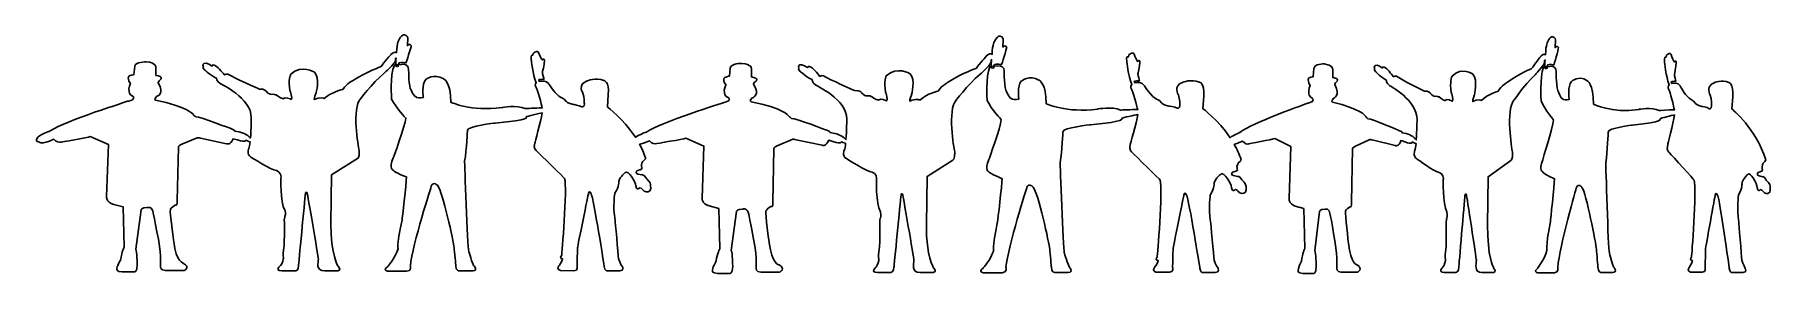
# Model space of a CAD drawing. Header units: centimetres. Extents: x -9.2 to 6.4, y 11.6 to 13.7.
import ezdxf

# ---------------------------------------------------------------- set-up
doc = ezdxf.new("R2010")
doc.units = ezdxf.units.CM
doc.header["$MEASUREMENT"] = 0
doc.layers.add('Layer 1', color=7, linetype='Continuous')

msp = doc.modelspace()

# ---------------------------------------------------------------- linework, layer by layer
at = {"layer": 'Layer 1', "color": 250}
for points, knots in [([(-5.83624, 13.70466), (-5.83845, 13.70454), (-5.8402, 13.70416), (-5.84255, 13.70383), (-5.84255, 13.70383), (-5.84255, 13.70383), (-5.86936, 13.68735), (-5.87803, 13.66332), (-5.87803, 13.66332), (-5.87803, 13.66332), (-5.90145, 13.63384), (-5.90169, 13.54591), (-5.90169, 13.54591), (-5.90169, 13.54591), (-5.90167, 13.54282), (-5.90169, 13.5426), (-5.90169, 13.5426), (-5.90262, 13.54321), (-5.90297, 13.54368), (-5.90405, 13.54426), (-5.90405, 13.54426), (-5.90406, 13.54426), (-5.90922, 13.54789), (-5.91746, 13.54756), (-5.91746, 13.54756), (-5.9257, 13.54724), (-5.93807, 13.54295), (-5.95215, 13.52855), (-5.95215, 13.52855), (-5.95216, 13.52855), (-6.01855, 13.45183), (-6.04362, 13.41775), (-6.04362, 13.41775), (-6.04362, 13.41775), (-6.16806, 13.37302), (-6.28728, 13.29704), (-6.28728, 13.29704), (-6.28728, 13.29704), (-6.35049, 13.26675), (-6.38506, 13.21436), (-6.38506, 13.21436), (-6.38506, 13.21435), (-6.48477, 13.19011), (-6.55065, 13.1325), (-6.55065, 13.1325), (-6.55065, 13.1325), (-6.58805, 13.14797), (-6.64133, 13.12175), (-6.64133, 13.12175), (-6.64133, 13.12175), (-6.64124, 13.14309), (-6.62556, 13.17715), (-6.62556, 13.17715), (-6.62556, 13.17715), (-6.58562, 13.3157), (-6.63896, 13.36814), (-6.63896, 13.36814), (-6.63896, 13.36814), (-6.75469, 13.44176), (-6.85186, 13.34995), (-6.85186, 13.34995), (-6.85186, 13.34995), (-6.87778, 13.29538), (-6.85896, 13.20361), (-6.85896, 13.20361), (-6.85896, 13.20361), (-6.83303, 13.12691), (-6.84871, 13.12423), (-6.84871, 13.12423), (-6.84871, 13.12423), (-6.90878, 13.15365), (-6.92125, 13.13002), (-6.92125, 13.13002), (-6.92125, 13.13002), (-6.95847, 13.1404), (-6.98355, 13.16392), (-6.98355, 13.16392), (-6.98355, 13.16392), (-7.00901, 13.17409), (-7.03086, 13.16888), (-7.03086, 13.16888), (-7.03086, 13.16888), (-7.05221, 13.1719), (-7.07107, 13.19534), (-7.07107, 13.19534), (-7.07107, 13.19534), (-7.08398, 13.22122), (-7.13416, 13.21601), (-7.13416, 13.21601), (-7.13416, 13.21601), (-7.37727, 13.32511), (-7.39989, 13.34169), (-7.39989, 13.34169), (-7.39989, 13.34169), (-7.42614, 13.36249), (-7.44799, 13.34417), (-7.44799, 13.34417), (-7.44799, 13.34417), (-7.50401, 13.4157), (-7.5229, 13.42354), (-7.5229, 13.42354), (-7.5229, 13.42354), (-7.55681, 13.44713), (-7.55681, 13.42354), (-7.55681, 13.42354), (-7.55681, 13.42354), (-7.61057, 13.458), (-7.62935, 13.44752), (-7.62935, 13.44752), (-7.62935, 13.44752), (-7.64793, 13.43451), (-7.63566, 13.41858), (-7.63566, 13.41858), (-7.63566, 13.41858), (-7.64897, 13.41319), (-7.62698, 13.38964), (-7.62698, 13.38964), (-7.62698, 13.38964), (-7.55469, 13.32755), (-7.51817, 13.31523), (-7.51817, 13.31523), (-7.51817, 13.31523), (-7.52025, 13.2926), (-7.48584, 13.26644), (-7.48584, 13.26644), (-7.48584, 13.26644), (-7.20349, 13.13532), (-7.2067, 12.95969), (-7.2067, 12.95969), (-7.2067, 12.95969), (-7.2076, 12.85793), (-7.2138, 12.77697), (-7.2138, 12.77697), (-7.22985, 12.79612), (-7.25973, 12.81906), (-7.31552, 12.83319), (-7.31552, 12.83319), (-7.31552, 12.83319), (-7.35652, 12.8398), (-7.35652, 12.8398), (-7.35652, 12.8398), (-7.35652, 12.8398), (-7.34738, 12.84658), (-7.38491, 12.85965), (-7.38491, 12.85965), (-7.38491, 12.85965), (-7.66745, 12.96796), (-7.70505, 12.96796), (-7.70505, 12.96796), (-7.70505, 12.96796), (-7.72007, 12.97533), (-7.72949, 12.99111), (-7.72949, 12.99111), (-7.72949, 12.99111), (-7.78004, 13.05904), (-8.06541, 13.11679), (-8.06541, 13.11679), (-8.06541, 13.11679), (-8.08414, 13.12183), (-8.05594, 13.15069), (-8.05594, 13.15069), (-8.05594, 13.15069), (-7.97668, 13.17431), (-8.04254, 13.27389), (-8.04254, 13.27389), (-8.04254, 13.27389), (-8.04316, 13.28709), (-8.02125, 13.30283), (-8.02125, 13.30283), (-8.02125, 13.30283), (-7.9902, 13.32955), (-8.06225, 13.34003), (-8.06225, 13.34003), (-8.06225, 13.34003), (-8.06225, 13.41279), (-8.06225, 13.41279), (-8.06225, 13.41279), (-8.06225, 13.41279), (-8.05963, 13.45548), (-8.15057, 13.46075), (-8.15057, 13.46075), (-8.15057, 13.46075), (-8.24998, 13.46308), (-8.25307, 13.41858), (-8.25307, 13.41858), (-8.25307, 13.41858), (-8.26017, 13.34747), (-8.26017, 13.34747), (-8.26017, 13.34747), (-8.26017, 13.34747), (-8.30985, 13.34007), (-8.30985, 13.32432), (-8.30985, 13.32432), (-8.30985, 13.32432), (-8.316, 13.2953), (-8.29092, 13.26644), (-8.29092, 13.26644), (-8.29092, 13.26645), (-8.31287, 13.22495), (-8.30354, 13.19865), (-8.30354, 13.19865), (-8.30354, 13.19865), (-8.3073, 13.16644), (-8.26648, 13.15069), (-8.26648, 13.15069), (-8.26648, 13.15069), (-8.24094, 13.1224), (-8.30985, 13.10935), (-8.30985, 13.10935), (-8.30985, 13.10935), (-8.88618, 12.9278), (-9.00533, 12.84394), (-9.00533, 12.84394), (-9.00533, 12.84394), (-9.11891, 12.80261), (-9.13149, 12.77118), (-9.13149, 12.77118), (-9.13149, 12.77118), (-9.15027, 12.74156), (-9.10626, 12.73893), (-9.10626, 12.73893), (-9.10626, 12.73893), (-9.09695, 12.71379), (-8.97773, 12.76622), (-8.97773, 12.76622), (-8.97773, 12.76622), (-8.95553, 12.73631), (-8.92411, 12.73893), (-8.92411, 12.73893), (-8.92411, 12.73893), (-8.66689, 12.78158), (-8.65128, 12.78937), (-8.65128, 12.78937), (-8.65128, 12.78937), (-8.48806, 12.71826), (-8.48806, 12.71826), (-8.48806, 12.71826), (-8.48806, 12.71826), (-8.50461, 12.25193), (-8.50461, 12.25193), (-8.50461, 12.25193), (-8.50461, 12.25193), (-8.51358, 12.20177), (-8.44153, 12.18083), (-8.44153, 12.18083), (-8.44153, 12.18083), (-8.35637, 12.15768), (-8.35637, 12.15768), (-8.35637, 12.15768), (-8.35637, 12.15768), (-8.34691, 11.79883), (-8.34691, 11.79883), (-8.34691, 11.79883), (-8.34691, 11.79883), (-8.36905, 11.75627), (-8.37845, 11.68556), (-8.37845, 11.68556), (-8.37845, 11.68556), (-8.41945, 11.61453), (-8.41315, 11.59874), (-8.41315, 11.59874), (-8.41315, 11.59874), (-8.41599, 11.57559), (-8.36583, 11.57559), (-8.36583, 11.57559), (-8.36583, 11.57559), (-8.25623, 11.57559), (-8.25623, 11.57559), (-8.25623, 11.57559), (-8.25623, 11.57559), (-8.231, 11.56743), (-8.231, 11.64091), (-8.231, 11.64091), (-8.231, 11.64091), (-8.23114, 11.75887), (-8.24361, 11.77982), (-8.24361, 11.77982), (-8.24361, 11.77982), (-8.1963, 12.13204), (-8.1963, 12.13204), (-8.1963, 12.13204), (-8.1963, 12.13208), (-8.19359, 12.15189), (-8.14032, 12.15189), (-8.14032, 12.15189), (-8.14031, 12.15189), (-8.09293, 12.16866), (-8.0867, 12.10311), (-8.0867, 12.10311), (-8.0867, 12.10311), (-8.01811, 11.78252), (-8.02125, 11.71946), (-8.02125, 11.71946), (-8.02125, 11.71946), (-8.02125, 11.6252), (-8.02125, 11.6252), (-8.02125, 11.6252), (-8.02125, 11.6252), (-8.02413, 11.58634), (-7.97709, 11.58634), (-7.97709, 11.58634), (-7.97709, 11.58634), (-7.81071, 11.58634), (-7.81071, 11.58634), (-7.81071, 11.58634), (-7.81071, 11.58634), (-7.74884, 11.61502), (-7.81465, 11.65166), (-7.81465, 11.65166), (-7.81465, 11.65166), (-7.88015, 11.65974), (-7.90218, 11.84844), (-7.90218, 11.84844), (-7.90218, 11.84844), (-7.93917, 12.11802), (-7.93293, 12.1337), (-7.93293, 12.1337), (-7.93293, 12.1337), (-7.92708, 12.15492), (-7.88641, 12.17587), (-7.88641, 12.17587), (-7.88641, 12.17587), (-7.86434, 12.16757), (-7.87064, 12.21473), (-7.87064, 12.21473), (-7.87064, 12.21473), (-7.86118, 12.69428), (-7.86118, 12.69428), (-7.86118, 12.69428), (-7.86118, 12.69428), (-7.86099, 12.71105), (-7.82964, 12.72157), (-7.82964, 12.72157), (-7.82964, 12.72157), (-7.69164, 12.77945), (-7.69164, 12.77945), (-7.69164, 12.77945), (-7.69164, 12.77945), (-7.67664, 12.78141), (-7.66089, 12.77614), (-7.66089, 12.77614), (-7.66089, 12.77614), (-7.42828, 12.7257), (-7.42828, 12.7257), (-7.42828, 12.7257), (-7.42828, 12.7257), (-7.39426, 12.70816), (-7.36914, 12.77118), (-7.36914, 12.77118), (-7.36914, 12.77118), (-7.29656, 12.74803), (-7.28398, 12.74803), (-7.28398, 12.74803), (-7.27144, 12.74803), (-7.2595, 12.74482), (-7.25322, 12.75795), (-7.25322, 12.75795), (-7.25322, 12.75795), (-7.23371, 12.74694), (-7.21695, 12.74389), (-7.21695, 12.74389), (-7.21989, 12.71586), (-7.22325, 12.69366), (-7.22799, 12.68436), (-7.22799, 12.68436), (-7.22799, 12.68436), (-7.25292, 12.63197), (-7.20907, 12.60581), (-7.20907, 12.60581), (-7.20907, 12.60581), (-7.02512, 12.48686), (-6.98118, 12.48427), (-6.98118, 12.48427), (-6.98118, 12.48427), (-6.93612, 12.46913), (-6.93939, 12.42722), (-6.93939, 12.42722), (-6.93939, 12.42722), (-6.94864, 12.20481), (-6.90469, 12.12874), (-6.90469, 12.12874), (-6.90469, 12.12874), (-6.89216, 12.09256), (-6.90469, 12.07169), (-6.90469, 12.07169), (-6.90469, 12.07169), (-6.91299, 12.0475), (-6.90864, 12.01712), (-6.90864, 12.01712), (-6.90864, 12.01712), (-6.908, 11.79002), (-6.91731, 11.77155), (-6.91731, 11.77155), (-6.91731, 11.77155), (-6.92669, 11.72491), (-6.91731, 11.69879), (-6.91731, 11.69879), (-6.91731, 11.69879), (-6.92765, 11.64575), (-6.94333, 11.63264), (-6.94333, 11.63264), (-6.94333, 11.63264), (-7.00288, 11.58386), (-6.93072, 11.58386), (-6.93072, 11.58386), (-6.93072, 11.58386), (-6.81165, 11.58386), (-6.81165, 11.58386), (-6.81165, 11.58386), (-6.81165, 11.58386), (-6.77933, 11.58805), (-6.78247, 11.63264), (-6.78247, 11.63264), (-6.78247, 11.63264), (-6.72646, 12.20997), (-6.72018, 12.28087), (-6.72018, 12.28087), (-6.72018, 12.28087), (-6.71379, 12.30162), (-6.70441, 12.28335), (-6.70441, 12.28335), (-6.70441, 12.28335), (-6.60427, 11.71674), (-6.60427, 11.69052), (-6.60427, 11.69052), (-6.60427, 11.66432), (-6.63226, 11.58386), (-6.54749, 11.58386), (-6.54749, 11.58386), (-6.54749, 11.58386), (-6.43789, 11.58386), (-6.43789, 11.58386), (-6.43789, 11.58386), (-6.43789, 11.58386), (-6.38688, 11.58329), (-6.42764, 11.6252), (-6.42764, 11.6252), (-6.42764, 11.6252), (-6.49467, 11.72735), (-6.49151, 12.0105), (-6.49151, 12.0105), (-6.49151, 12.0105), (-6.4852, 12.44624), (-6.4852, 12.44624), (-6.4852, 12.44624), (-6.4852, 12.44624), (-6.25337, 12.59258), (-6.25337, 12.59258), (-6.25337, 12.59258), (-6.25337, 12.59258), (-6.2344, 12.59468), (-6.2376, 12.66286), (-6.2376, 12.66286), (-6.2376, 12.66286), (-6.30341, 12.98854), (-6.2376, 13.11431), (-6.2376, 13.11431), (-6.2376, 13.11431), (-6.12173, 13.27152), (-6.01208, 13.3607), (-6.01208, 13.3607), (-6.01208, 13.3607), (-5.92376, 13.44007), (-5.91115, 13.4715), (-5.91115, 13.4715), (-5.91115, 13.4715), (-5.91115, 13.49134), (-5.91115, 13.49134), (-5.91115, 13.49134), (-5.91115, 13.49134), (-5.90875, 13.49401), (-5.90642, 13.4963), (-5.90642, 13.4963), (-5.90829, 13.47432), (-5.90962, 13.45132), (-5.90957, 13.43346), (-5.90957, 13.43346), (-5.90957, 13.43346), (-5.88513, 13.43512), (-5.88513, 13.43512), (-5.88513, 13.43512), (-5.88533, 13.43654), (-5.88472, 13.43675), (-5.88513, 13.43842), (-5.88513, 13.43842), (-5.88642, 13.4624), (-5.84815, 13.45671), (-5.81732, 13.45165), (-5.81732, 13.45165), (-5.81732, 13.45165), (-5.77001, 13.59223), (-5.77001, 13.60792), (-5.77001, 13.60792), (-5.77001, 13.60792), (-5.78658, 13.63157), (-5.80549, 13.60792), (-5.80549, 13.60792), (-5.80549, 13.60792), (-5.80155, 13.67324), (-5.80155, 13.67324), (-5.80155, 13.67324), (-5.80155, 13.67324), (-5.80411, 13.70112), (-5.82993, 13.70466), (-5.82993, 13.70466), (-5.83178, 13.70491), (-5.83403, 13.70479), (-5.83624, 13.70466)], [0, 0, 0, 0, 0.0078125, 0.0078125, 0.0078125, 0.0078125, 0.015625, 0.015625, 0.015625, 0.015625, 0.0234375, 0.0234375, 0.0234375, 0.0234375, 0.03125, 0.03125, 0.03125, 0.03125, 0.0390625, 0.0390625, 0.0390625, 0.0390625, 0.046875, 0.046875, 0.046875, 0.046875, 0.0546875, 0.0546875, 0.0546875, 0.0546875, 0.0625, 0.0625, 0.0625, 0.0625, 0.0703125, 0.0703125, 0.0703125, 0.0703125, 0.078125, 0.078125, 0.078125, 0.078125, 0.0859375, 0.0859375, 0.0859375, 0.0859375, 0.09375, 0.09375, 0.09375, 0.09375, 0.1015625, 0.1015625, 0.1015625, 0.1015625, 0.109375, 0.109375, 0.109375, 0.109375, 0.1171875, 0.1171875, 0.1171875, 0.1171875, 0.125, 0.125, 0.125, 0.125, 0.1328125, 0.1328125, 0.1328125, 0.1328125, 0.140625, 0.140625, 0.140625, 0.140625, 0.1484375, 0.1484375, 0.1484375, 0.1484375, 0.15625, 0.15625, 0.15625, 0.15625, 0.1640625, 0.1640625, 0.1640625, 0.1640625, 0.171875, 0.171875, 0.171875, 0.171875, 0.1796875, 0.1796875, 0.1796875, 0.1796875, 0.1875, 0.1875, 0.1875, 0.1875, 0.1953125, 0.1953125, 0.1953125, 0.1953125, 0.203125, 0.203125, 0.203125, 0.203125, 0.2109375, 0.2109375, 0.2109375, 0.2109375, 0.21875, 0.21875, 0.21875, 0.21875, 0.2265625, 0.2265625, 0.2265625, 0.2265625, 0.234375, 0.234375, 0.234375, 0.234375, 0.2421875, 0.2421875, 0.2421875, 0.2421875, 0.25, 0.25, 0.25, 0.25, 0.2578125, 0.2578125, 0.2578125, 0.2578125, 0.265625, 0.265625, 0.265625, 0.265625, 0.2734375, 0.2734375, 0.2734375, 0.2734375, 0.28125, 0.28125, 0.28125, 0.28125, 0.2890625, 0.2890625, 0.2890625, 0.2890625, 0.296875, 0.296875, 0.296875, 0.296875, 0.3046875, 0.3046875, 0.3046875, 0.3046875, 0.3125, 0.3125, 0.3125, 0.3125, 0.3203125, 0.3203125, 0.3203125, 0.3203125, 0.328125, 0.328125, 0.328125, 0.328125, 0.3359375, 0.3359375, 0.3359375, 0.3359375, 0.34375, 0.34375, 0.34375, 0.34375, 0.3515625, 0.3515625, 0.3515625, 0.3515625, 0.359375, 0.359375, 0.359375, 0.359375, 0.3671875, 0.3671875, 0.3671875, 0.3671875, 0.375, 0.375, 0.375, 0.375, 0.3828125, 0.3828125, 0.3828125, 0.3828125, 0.390625, 0.390625, 0.390625, 0.390625, 0.3984375, 0.3984375, 0.3984375, 0.3984375, 0.40625, 0.40625, 0.40625, 0.40625, 0.4140625, 0.4140625, 0.4140625, 0.4140625, 0.421875, 0.421875, 0.421875, 0.421875, 0.4296875, 0.4296875, 0.4296875, 0.4296875, 0.4375, 0.4375, 0.4375, 0.4375, 0.4453125, 0.4453125, 0.4453125, 0.4453125, 0.453125, 0.453125, 0.453125, 0.453125, 0.4609375, 0.4609375, 0.4609375, 0.4609375, 0.46875, 0.46875, 0.46875, 0.46875, 0.4765625, 0.4765625, 0.4765625, 0.4765625, 0.484375, 0.484375, 0.484375, 0.484375, 0.4921875, 0.4921875, 0.4921875, 0.4921875, 0.5, 0.5, 0.5, 0.5, 0.5078125, 0.5078125, 0.5078125, 0.5078125, 0.515625, 0.515625, 0.515625, 0.515625, 0.5234375, 0.5234375, 0.5234375, 0.5234375, 0.53125, 0.53125, 0.53125, 0.53125, 0.5390625, 0.5390625, 0.5390625, 0.5390625, 0.546875, 0.546875, 0.546875, 0.546875, 0.5546875, 0.5546875, 0.5546875, 0.5546875, 0.5625, 0.5625, 0.5625, 0.5625, 0.5703125, 0.5703125, 0.5703125, 0.5703125, 0.578125, 0.578125, 0.578125, 0.578125, 0.5859375, 0.5859375, 0.5859375, 0.5859375, 0.59375, 0.59375, 0.59375, 0.59375, 0.6015625, 0.6015625, 0.6015625, 0.6015625, 0.609375, 0.609375, 0.609375, 0.609375, 0.6171875, 0.6171875, 0.6171875, 0.6171875, 0.625, 0.625, 0.625, 0.625, 0.6328125, 0.6328125, 0.6328125, 0.6328125, 0.640625, 0.640625, 0.640625, 0.640625, 0.6484375, 0.6484375, 0.6484375, 0.6484375, 0.65625, 0.65625, 0.65625, 0.65625, 0.6640625, 0.6640625, 0.6640625, 0.6640625, 0.671875, 0.671875, 0.671875, 0.671875, 0.6796875, 0.6796875, 0.6796875, 0.6796875, 0.6875, 0.6875, 0.6875, 0.6875, 0.6953125, 0.6953125, 0.6953125, 0.6953125, 0.703125, 0.703125, 0.703125, 0.703125, 0.7109375, 0.7109375, 0.7109375, 0.7109375, 0.71875, 0.71875, 0.71875, 0.71875, 0.7265625, 0.7265625, 0.7265625, 0.7265625, 0.734375, 0.734375, 0.734375, 0.734375, 0.7421875, 0.7421875, 0.7421875, 0.7421875, 0.75, 0.75, 0.75, 0.75, 0.7578125, 0.7578125, 0.7578125, 0.7578125, 0.765625, 0.765625, 0.765625, 0.765625, 0.7734375, 0.7734375, 0.7734375, 0.7734375, 0.78125, 0.78125, 0.78125, 0.78125, 0.7890625, 0.7890625, 0.7890625, 0.7890625, 0.796875, 0.796875, 0.796875, 0.796875, 0.8046875, 0.8046875, 0.8046875, 0.8046875, 0.8125, 0.8125, 0.8125, 0.8125, 0.8203125, 0.8203125, 0.8203125, 0.8203125, 0.828125, 0.828125, 0.828125, 0.828125, 0.8359375, 0.8359375, 0.8359375, 0.8359375, 0.84375, 0.84375, 0.84375, 0.84375, 0.8515625, 0.8515625, 0.8515625, 0.8515625, 0.859375, 0.859375, 0.859375, 0.859375, 0.8671875, 0.8671875, 0.8671875, 0.8671875, 0.875, 0.875, 0.875, 0.875, 0.8828125, 0.8828125, 0.8828125, 0.8828125, 0.890625, 0.890625, 0.890625, 0.890625, 0.8984375, 0.8984375, 0.8984375, 0.8984375, 0.90625, 0.90625, 0.90625, 0.90625, 0.9140625, 0.9140625, 0.9140625, 0.9140625, 0.921875, 0.921875, 0.921875, 0.921875, 0.9296875, 0.9296875, 0.9296875, 0.9296875, 0.9375, 0.9375, 0.9375, 0.9375, 0.9453125, 0.9453125, 0.9453125, 0.9453125, 0.953125, 0.953125, 0.953125, 0.953125, 0.9609375, 0.9609375, 0.9609375, 0.9609375, 0.96875, 0.96875, 0.96875, 0.96875, 0.9765625, 0.9765625, 0.9765625, 0.9765625, 0.984375, 0.984375, 0.984375, 0.984375, 1, 1, 1, 1]), ([(-5.88513, 13.43512), (-5.88139, 13.40902), (-5.90957, 13.42271), (-5.90957, 13.42271), (-5.90957, 13.42271), (-5.9097, 13.42539), (-5.90957, 13.43029), (-5.90957, 13.43346), (-5.90957, 13.43346), (-5.90957, 13.43346), (-5.92219, 13.43181), (-5.92219, 13.43181), (-5.92219, 13.43181), (-5.96295, 13.34004), (-5.94666, 13.12754), (-5.94664, 13.12754), (-5.94664, 13.12754), (-5.90577, 13.04366), (-5.81889, 12.95556), (-5.81889, 12.95556), (-5.81889, 12.95556), (-5.82625, 12.88598), (-5.93165, 12.59837), (-5.93165, 12.59837), (-5.93165, 12.59837), (-5.97548, 12.49874), (-5.93165, 12.4884), (-5.93165, 12.4884), (-5.93165, 12.4884), (-5.92535, 12.47014), (-5.81259, 12.42722), (-5.81259, 12.42722), (-5.81259, 12.42722), (-5.81342, 12.3715), (-5.8528, 12.04275), (-5.8528, 12.04275), (-5.8528, 12.04275), (-5.90614, 11.78842), (-5.8875, 11.78147), (-5.8875, 11.78147), (-5.8875, 11.78147), (-5.91578, 11.69756), (-5.98133, 11.62272), (-5.98133, 11.62272), (-5.98133, 11.62272), (-6.03146, 11.58867), (-5.98133, 11.58138), (-5.98133, 11.58138), (-5.98133, 11.58138), (-5.98133, 11.58138), (-5.81259, 11.58138), (-5.81259, 11.58138), (-5.81259, 11.58138), (-5.76553, 11.58138), (-5.77789, 11.62851), (-5.77789, 11.62851), (-5.77789, 11.62851), (-5.75911, 11.82516), (-5.58864, 12.3495), (-5.58864, 12.3495), (-5.58864, 12.3495), (-5.56987, 12.39141), (-5.53266, 12.3495), (-5.53266, 12.3495), (-5.53266, 12.3495), (-5.49179, 12.3048), (-5.3883, 11.83578), (-5.3852, 11.79387), (-5.3852, 11.79387), (-5.38213, 11.75187), (-5.37022, 11.63347), (-5.37022, 11.63347), (-5.37022, 11.63347), (-5.37022, 11.58102), (-5.34184, 11.58469), (-5.34184, 11.58469), (-5.34184, 11.58469), (-5.34184, 11.58469), (-5.21883, 11.58469), (-5.21883, 11.58469), (-5.21883, 11.58469), (-5.16538, 11.58469), (-5.21015, 11.63347), (-5.21015, 11.63347), (-5.21015, 11.63347), (-5.21966, 11.64392), (-5.25431, 11.75915), (-5.25431, 11.75915), (-5.25431, 11.75915), (-5.26678, 11.79849), (-5.29137, 12.56943), (-5.29137, 12.56943), (-5.29137, 12.56943), (-5.27248, 12.67426), (-5.26614, 12.84725), (-5.26614, 12.84725), (-5.26614, 12.84725), (-5.26614, 12.884), (-5.01854, 12.91091), (-5.01854, 12.91091), (-5.01854, 12.91091), (-4.68614, 12.93981), (-4.7394, 12.96631), (-4.7394, 12.96631), (-4.7394, 12.96631), (-4.73378, 12.97405), (-4.61782, 12.99797), (-4.59431, 13.00269), (-4.59431, 13.00269), (-4.60762, 12.92542), (-4.66134, 12.73232), (-4.66134, 12.73232), (-4.66134, 12.73232), (-4.67807, 12.68343), (-4.64557, 12.66204), (-4.64557, 12.66204), (-4.64557, 12.66204), (-4.61836, 12.63582), (-4.39324, 12.41316), (-4.39324, 12.41316), (-4.39324, 12.41316), (-4.36842, 12.32716), (-4.41926, 11.72359), (-4.41926, 11.72359), (-4.41926, 11.72359), (-4.44636, 11.69558), (-4.41137, 11.68969), (-4.41137, 11.68969), (-4.41137, 11.68969), (-4.41552, 11.66526), (-4.44449, 11.62934), (-4.44449, 11.62934), (-4.44449, 11.62934), (-4.46968, 11.59965), (-4.43109, 11.58634), (-4.43109, 11.58634), (-4.43109, 11.58634), (-4.43109, 11.58634), (-4.31044, 11.58469), (-4.31044, 11.58469), (-4.31044, 11.58469), (-4.26863, 11.58469), (-4.28206, 11.62934), (-4.28206, 11.62934), (-4.28206, 11.62934), (-4.28206, 11.65557), (-4.27733, 11.77474), (-4.27733, 11.79222), (-4.27733, 11.79222), (-4.27733, 11.8099), (-4.17955, 12.27922), (-4.17955, 12.27922), (-4.17955, 12.27922), (-4.17195, 12.31625), (-4.15589, 12.27674), (-4.15589, 12.27674), (-4.15589, 12.27674), (-4.13499, 12.24355), (-4.03761, 11.62189), (-4.03761, 11.62189), (-4.03761, 11.62189), (-4.03193, 11.58496), (-4.01553, 11.58386), (-4.01553, 11.58386), (-4.01553, 11.58386), (-4.01553, 11.58386), (-3.89883, 11.58386), (-3.89883, 11.58386), (-3.89883, 11.58386), (-3.85491, 11.58555), (-3.87439, 11.62024), (-3.87439, 11.62024), (-3.87439, 11.62024), (-3.89314, 11.64466), (-3.90987, 11.69383), (-3.90987, 11.69383), (-3.90987, 11.69383), (-3.912, 11.73396), (-3.94062, 12.03779), (-3.94062, 12.03779), (-3.94062, 12.03779), (-3.96368, 12.16372), (-3.9422, 12.28335), (-3.9422, 12.28335), (-3.9422, 12.28335), (-3.90254, 12.34274), (-3.90751, 12.38919), (-3.90751, 12.38919), (-3.90751, 12.38919), (-3.89705, 12.43119), (-3.84679, 12.46856), (-3.84679, 12.46856), (-3.84679, 12.46856), (-3.82588, 12.48953), (-3.75498, 12.38546), (-3.75296, 12.34702), (-3.75296, 12.34702), (-3.75083, 12.3086), (-3.72772, 12.32304), (-3.72772, 12.32304), (-3.72772, 12.32304), (-3.71725, 12.34063), (-3.69539, 12.31477), (-3.69539, 12.31477), (-3.69539, 12.31477), (-3.67354, 12.28538), (-3.64414, 12.29493), (-3.64414, 12.29493), (-3.64414, 12.29493), (-3.61089, 12.29671), (-3.62285, 12.35611), (-3.62285, 12.35611), (-3.62285, 12.35611), (-3.61881, 12.37708), (-3.6607, 12.41564), (-3.6607, 12.41564), (-3.6607, 12.41564), (-3.68351, 12.45398), (-3.69855, 12.44541), (-3.69855, 12.44541), (-3.69855, 12.44541), (-3.76544, 12.45764), (-3.75059, 12.46691), (-3.75059, 12.46691), (-3.75059, 12.46691), (-3.75904, 12.48596), (-3.71511, 12.49254), (-3.71511, 12.49254), (-3.71511, 12.49254), (-3.69229, 12.4977), (-3.70249, 12.51817), (-3.70249, 12.51817), (-3.70249, 12.51817), (-3.71079, 12.54082), (-3.69224, 12.56695), (-3.69224, 12.56695), (-3.69224, 12.56695), (-3.66301, 12.58792), (-3.66701, 12.59837), (-3.66701, 12.59837), (-3.66701, 12.59837), (-3.68178, 12.64175), (-3.70055, 12.68326), (-3.72141, 12.72157), (-3.72141, 12.72157), (-3.70233, 12.72506), (-3.67395, 12.7335), (-3.63152, 12.75216), (-3.63152, 12.75216), (-3.63152, 12.75216), (-3.60933, 12.72308), (-3.5779, 12.7257), (-3.5779, 12.7257), (-3.5779, 12.7257), (-3.32147, 12.76753), (-3.30586, 12.77531), (-3.30586, 12.77531), (-3.30586, 12.77531), (-3.14264, 12.70421), (-3.14264, 12.70421), (-3.14264, 12.70421), (-3.14264, 12.70421), (-3.15841, 12.23788), (-3.15841, 12.23788), (-3.15841, 12.23788), (-3.15841, 12.23788), (-3.16737, 12.18854), (-3.09532, 12.1676), (-3.09532, 12.1676), (-3.09532, 12.1676), (-3.01016, 12.14362), (-3.01016, 12.14362), (-3.01016, 12.14362), (-3.01016, 12.14362), (-3.0007, 11.78478), (-3.0007, 11.78478), (-3.0007, 11.78478), (-3.0007, 11.78478), (-3.02363, 11.74222), (-3.03303, 11.6715), (-3.03303, 11.6715), (-3.03303, 11.6715), (-3.07324, 11.60047), (-3.06694, 11.58469), (-3.06694, 11.58469), (-3.06694, 11.58469), (-3.07057, 11.56154), (-3.02041, 11.56154), (-3.02041, 11.56154), (-3.02041, 11.56154), (-2.91081, 11.56154), (-2.91081, 11.56154), (-2.91081, 11.56154), (-2.91081, 11.56154), (-2.88479, 11.55337), (-2.88479, 11.62686), (-2.88479, 11.62686), (-2.88479, 11.62685), (-2.88572, 11.74482), (-2.89819, 11.76576), (-2.89819, 11.76576), (-2.89819, 11.76576), (-2.85088, 12.11799), (-2.85088, 12.11799), (-2.85088, 12.11799), (-2.85088, 12.11802), (-2.84817, 12.13866), (-2.7949, 12.13866), (-2.7949, 12.13866), (-2.7949, 12.13866), (-2.74751, 12.1546), (-2.74128, 12.08905), (-2.74128, 12.08905), (-2.74128, 12.08905), (-2.6719, 11.76846), (-2.67504, 11.7054), (-2.67504, 11.7054), (-2.67504, 11.7054), (-2.67504, 11.61115), (-2.67504, 11.61115), (-2.67504, 11.61115), (-2.67504, 11.61115), (-2.67871, 11.57228), (-2.63167, 11.57228), (-2.63167, 11.57228), (-2.63167, 11.57228), (-2.46529, 11.57228), (-2.46529, 11.57228), (-2.46529, 11.57228), (-2.46529, 11.57228), (-2.40263, 11.60179), (-2.46845, 11.63843), (-2.46845, 11.63843), (-2.46845, 11.63843), (-2.53474, 11.64569), (-2.55676, 11.83439), (-2.55676, 11.83439), (-2.55676, 11.83439), (-2.59375, 12.10396), (-2.58751, 12.11964), (-2.58751, 12.11964), (-2.58751, 12.11964), (-2.58166, 12.14086), (-2.54099, 12.16181), (-2.54099, 12.16181), (-2.54099, 12.16181), (-2.51813, 12.15351), (-2.52443, 12.20067), (-2.52443, 12.20067), (-2.52443, 12.20067), (-2.51576, 12.68105), (-2.51576, 12.68105), (-2.51576, 12.68105), (-2.51576, 12.68105), (-2.51557, 12.69699), (-2.48422, 12.70751), (-2.48422, 12.70751), (-2.48422, 12.70751), (-2.34622, 12.76539), (-2.34622, 12.76539), (-2.34622, 12.76539), (-2.34622, 12.76539), (-2.33122, 12.76735), (-2.31547, 12.76208), (-2.31547, 12.76208), (-2.31547, 12.76208), (-2.08286, 12.71247), (-2.08286, 12.71247), (-2.08286, 12.71247), (-2.08286, 12.71247), (-2.04805, 12.6941), (-2.02293, 12.75712), (-2.02293, 12.75712), (-2.02293, 12.75712), (-1.95035, 12.73397), (-1.93777, 12.73397), (-1.93777, 12.73397), (-1.92523, 12.73397), (-1.91408, 12.73077), (-1.9078, 12.74389), (-1.9078, 12.74389), (-1.9078, 12.74389), (-1.8875, 12.73288), (-1.87074, 12.72984), (-1.87074, 12.72984), (-1.87369, 12.70181), (-1.87783, 12.67961), (-1.88257, 12.67031), (-1.88257, 12.67031), (-1.88257, 12.67031), (-1.9075, 12.61792), (-1.86365, 12.59176), (-1.86365, 12.59176), (-1.86365, 12.59176), (-1.67813, 12.47363), (-1.63419, 12.47104), (-1.63419, 12.47104), (-1.63419, 12.47104), (-1.58991, 12.45507), (-1.59318, 12.41316), (-1.59318, 12.41316), (-1.59318, 12.41316), (-1.60322, 12.19076), (-1.55928, 12.11468), (-1.55928, 12.11468), (-1.55928, 12.11468), (-1.54674, 12.0785), (-1.55928, 12.05763), (-1.55928, 12.05763), (-1.55928, 12.05763), (-1.56757, 12.03344), (-1.56322, 12.00306), (-1.56322, 12.00306), (-1.56322, 12.00306), (-1.56258, 11.77679), (-1.57189, 11.75832), (-1.57189, 11.75832), (-1.57189, 11.75832), (-1.58127, 11.71168), (-1.57189, 11.68556), (-1.57189, 11.68556), (-1.57189, 11.68556), (-1.58145, 11.63169), (-1.59712, 11.61859), (-1.59712, 11.61859), (-1.59712, 11.61859), (-1.65667, 11.5698), (-1.58451, 11.5698), (-1.58451, 11.5698), (-1.58451, 11.5698), (-1.46544, 11.5698), (-1.46544, 11.5698), (-1.46544, 11.5698), (-1.46544, 11.5698), (-1.43391, 11.574), (-1.43705, 11.61859), (-1.43705, 11.61859), (-1.43705, 11.61859), (-1.38025, 12.19592), (-1.37397, 12.26682), (-1.37397, 12.26682), (-1.37397, 12.26682), (-1.36837, 12.28839), (-1.35899, 12.27012), (-1.35899, 12.27012), (-1.35899, 12.27012), (-1.25806, 11.70268), (-1.25806, 11.67646), (-1.25806, 11.67646), (-1.25806, 11.65027), (-1.28605, 11.5698), (-1.20128, 11.5698), (-1.20128, 11.5698), (-1.20128, 11.5698), (-1.09168, 11.5698), (-1.09168, 11.5698), (-1.09168, 11.5698), (-1.09168, 11.5698), (-1.04146, 11.56923), (-1.08222, 11.61115), (-1.08222, 11.61115), (-1.08222, 11.61115), (-1.14925, 11.7133), (-1.14609, 11.99644), (-1.14609, 11.99644), (-1.14609, 11.99644), (-1.13978, 12.43218), (-1.13978, 12.43218), (-1.13978, 12.43218), (-1.13978, 12.43218), (-0.90795, 12.57853), (-0.90795, 12.57853), (-0.90795, 12.57853), (-0.90795, 12.57853), (-0.88819, 12.58145), (-0.89139, 12.64963), (-0.89139, 12.64963), (-0.89139, 12.64963), (-0.95721, 12.97448), (-0.89139, 13.10025), (-0.89139, 13.10025), (-0.89139, 13.10025), (-0.77552, 13.25746), (-0.66588, 13.34665), (-0.66588, 13.34665), (-0.66588, 13.34665), (-0.57834, 13.42601), (-0.56573, 13.45744), (-0.56573, 13.45744), (-0.56573, 13.45744), (-0.56573, 13.47811), (-0.56573, 13.47811), (-0.56573, 13.47811), (-0.56573, 13.47811), (-0.56333, 13.47995), (-0.561, 13.48225), (-0.561, 13.48225), (-0.56287, 13.46026), (-0.5642, 13.43726), (-0.56416, 13.41941), (-0.56416, 13.41941), (-0.56416, 13.41941), (-0.53892, 13.42106), (-0.53892, 13.42106), (-0.53892, 13.42106), (-0.53913, 13.42248), (-0.5393, 13.4227), (-0.53971, 13.42437), (-0.53971, 13.42437), (-0.541, 13.44835), (-0.50115, 13.44266), (-0.47032, 13.4376), (-0.47032, 13.4376), (-0.47032, 13.4376), (-0.42459, 13.57817), (-0.42459, 13.59387), (-0.42459, 13.59387), (-0.42459, 13.59387), (-0.44037, 13.61751), (-0.45928, 13.59387), (-0.45928, 13.59387), (-0.45928, 13.59387), (-0.45613, 13.65919), (-0.45613, 13.65919), (-0.45613, 13.65919), (-0.45613, 13.65919), (-0.4579, 13.68789), (-0.48373, 13.69143), (-0.48373, 13.69143), (-0.48557, 13.69168), (-0.48782, 13.69156), (-0.49003, 13.69143), (-0.49003, 13.69143), (-0.49224, 13.69131), (-0.49478, 13.69093), (-0.49713, 13.69061), (-0.49713, 13.69061), (-0.49713, 13.69061), (-0.52315, 13.67329), (-0.53183, 13.64926), (-0.53183, 13.64926), (-0.53183, 13.64926), (-0.55524, 13.61979), (-0.55548, 13.53186), (-0.55548, 13.53186), (-0.55548, 13.53186), (-0.55546, 13.52959), (-0.55548, 13.52937), (-0.55548, 13.52937), (-0.55642, 13.52998), (-0.55756, 13.52963), (-0.55864, 13.5302), (-0.55864, 13.5302), (-0.55864, 13.5302), (-0.5638, 13.53383), (-0.57204, 13.53351), (-0.57204, 13.53351), (-0.58028, 13.53319), (-0.59186, 13.52889), (-0.60595, 13.51449), (-0.60595, 13.51449), (-0.60595, 13.51449), (-0.67234, 13.4386), (-0.69742, 13.40452), (-0.69742, 13.40452), (-0.69742, 13.40452), (-0.82264, 13.35979), (-0.94186, 13.28381), (-0.94186, 13.28381), (-0.94186, 13.28381), (-1.00428, 13.25269), (-1.03885, 13.2003), (-1.03885, 13.2003), (-1.03885, 13.2003), (-1.13935, 13.17605), (-1.20523, 13.11844), (-1.20523, 13.11844), (-1.20523, 13.11844), (-1.24263, 13.13474), (-1.29591, 13.10852), (-1.29591, 13.10852), (-1.29591, 13.10852), (-1.29582, 13.12904), (-1.28014, 13.16309), (-1.28014, 13.16309), (-1.28014, 13.16309), (-1.23941, 13.30164), (-1.29275, 13.35409), (-1.29275, 13.35409), (-1.29275, 13.35409), (-1.40848, 13.4277), (-1.50566, 13.3359), (-1.50566, 13.3359), (-1.50566, 13.3359), (-1.53078, 13.28215), (-1.51196, 13.19038), (-1.51196, 13.19038), (-1.51196, 13.19038), (-1.48761, 13.11286), (-1.50329, 13.11018), (-1.50329, 13.11018), (-1.50329, 13.11018), (-1.56257, 13.14042), (-1.57505, 13.11679), (-1.57505, 13.11679), (-1.57505, 13.11679), (-1.61226, 13.12635), (-1.63734, 13.14986), (-1.63734, 13.14986), (-1.63734, 13.14986), (-1.6628, 13.16086), (-1.68465, 13.15565), (-1.68465, 13.15565), (-1.68465, 13.15565), (-1.706, 13.15784), (-1.72487, 13.18128), (-1.72487, 13.18128), (-1.72487, 13.18128), (-1.73856, 13.20799), (-1.78874, 13.20278), (-1.78874, 13.20278), (-1.78874, 13.20278), (-2.03106, 13.31105), (-2.05368, 13.32763), (-2.05368, 13.32763), (-2.05368, 13.32763), (-2.08072, 13.34926), (-2.10257, 13.33094), (-2.10257, 13.33094), (-2.10257, 13.33094), (-2.15781, 13.40165), (-2.17669, 13.40949), (-2.17669, 13.40949), (-2.17669, 13.40949), (-2.21139, 13.43307), (-2.21139, 13.40949), (-2.21139, 13.40949), (-2.21139, 13.40949), (-2.26516, 13.44395), (-2.28393, 13.43346), (-2.28393, 13.43346), (-2.28393, 13.43346), (-2.30251, 13.42046), (-2.29024, 13.40452), (-2.29024, 13.40452), (-2.29024, 13.40452), (-2.30197, 13.39914), (-2.27999, 13.37559), (-2.27999, 13.37559), (-2.27999, 13.37559), (-2.20927, 13.31432), (-2.17275, 13.302), (-2.17275, 13.302), (-2.17275, 13.302), (-2.17404, 13.27855), (-2.13963, 13.25239), (-2.13963, 13.25239), (-2.13963, 13.25239), (-1.85729, 13.12209), (-1.86049, 12.94646), (-1.86049, 12.94646), (-1.86049, 12.94646), (-1.86218, 12.84388), (-1.86838, 12.76291), (-1.86838, 12.76291), (-1.88443, 12.78206), (-1.91352, 12.805), (-1.96931, 12.81913), (-1.96931, 12.81913), (-1.96931, 12.81913), (-2.0111, 12.82575), (-2.0111, 12.82575), (-2.0111, 12.82575), (-2.0111, 12.82575), (-2.00117, 12.83335), (-2.0387, 12.84642), (-2.0387, 12.84642), (-2.0387, 12.84642), (-2.32046, 12.95391), (-2.35805, 12.95391), (-2.35805, 12.95391), (-2.35805, 12.95391), (-2.37387, 12.9621), (-2.38329, 12.97788), (-2.38329, 12.97788), (-2.38329, 12.97788), (-2.43304, 13.04498), (-2.71841, 13.10273), (-2.71841, 13.10273), (-2.71841, 13.10273), (-2.73872, 13.10778), (-2.71052, 13.13663), (-2.71052, 13.13663), (-2.71052, 13.13663), (-2.63126, 13.16108), (-2.69712, 13.26066), (-2.69712, 13.26066), (-2.69712, 13.26066), (-2.69696, 13.27304), (-2.67504, 13.28877), (-2.67504, 13.28877), (-2.67504, 13.28877), (-2.64478, 13.31549), (-2.71683, 13.32598), (-2.71683, 13.32598), (-2.71683, 13.32598), (-2.71683, 13.39956), (-2.71683, 13.39956), (-2.71683, 13.39956), (-2.71683, 13.39956), (-2.71264, 13.44142), (-2.80357, 13.44669), (-2.80357, 13.44669), (-2.80357, 13.44669), (-2.90377, 13.44902), (-2.90687, 13.40452), (-2.90687, 13.40452), (-2.90687, 13.40452), (-2.91396, 13.33342), (-2.91396, 13.33342), (-2.91396, 13.33342), (-2.91396, 13.33342), (-2.96364, 13.32602), (-2.96364, 13.31027), (-2.96364, 13.31027), (-2.96364, 13.31027), (-2.96979, 13.28125), (-2.94472, 13.25239), (-2.94472, 13.25239), (-2.94472, 13.25239), (-2.96745, 13.2109), (-2.95812, 13.18459), (-2.95812, 13.18459), (-2.95812, 13.18459), (-2.96031, 13.15238), (-2.91948, 13.13663), (-2.91948, 13.13663), (-2.91948, 13.13663), (-2.89473, 13.10834), (-2.96364, 13.09529), (-2.96364, 13.09529), (-2.96364, 13.09529), (-3.54076, 12.91457), (-3.65991, 12.83071), (-3.65991, 12.83071), (-3.65991, 12.83071), (-3.72116, 12.80817), (-3.75848, 12.78358), (-3.75848, 12.78358), (-3.86853, 12.95273), (-4.00923, 13.05478), (-4.00923, 13.05478), (-4.00923, 13.05478), (-4.00923, 13.05478), (-4.00213, 13.16723), (-4.00213, 13.16723), (-4.00213, 13.16723), (-3.9917, 13.28778), (-4.04156, 13.2929), (-4.04156, 13.2929), (-4.04156, 13.2929), (-4.1126, 13.32261), (-4.19216, 13.29042), (-4.19216, 13.29042), (-4.19216, 13.29042), (-4.28196, 13.25903), (-4.22923, 13.17963), (-4.22923, 13.17963), (-4.22923, 13.17963), (-4.21664, 13.14636), (-4.21661, 13.08289), (-4.21661, 13.08289), (-4.21661, 13.08289), (-4.21459, 13.05322), (-4.24026, 13.05809), (-4.24026, 13.05809), (-4.24026, 13.05809), (-4.26545, 13.07303), (-4.31517, 13.07793), (-4.31517, 13.07793), (-4.31517, 13.07793), (-4.36533, 13.08698), (-4.38141, 13.10769), (-4.38141, 13.10769), (-4.38141, 13.10769), (-4.39828, 13.13217), (-4.42951, 13.14325), (-4.42951, 13.14325), (-4.42951, 13.14325), (-4.46704, 13.15546), (-4.53596, 13.26314), (-4.53596, 13.26314), (-4.53596, 13.26314), (-4.55788, 13.29591), (-4.5999, 13.29029), (-4.61955, 13.28546), (-4.61955, 13.28546), (-4.62103, 13.28944), (-4.62284, 13.29413), (-4.62585, 13.29952), (-4.62585, 13.29952), (-4.61425, 13.30273), (-4.59721, 13.30545), (-4.57933, 13.30531), (-4.57933, 13.30531), (-4.57933, 13.30531), (-4.59352, 13.3577), (-4.59352, 13.36649), (-4.59352, 13.36649), (-4.59352, 13.36649), (-4.57539, 13.43399), (-4.57539, 13.47232), (-4.57539, 13.47232), (-4.57539, 13.47232), (-4.5742, 13.49906), (-4.5951, 13.47811), (-4.5951, 13.47811), (-4.5951, 13.47811), (-4.62236, 13.52326), (-4.62664, 13.54426), (-4.62664, 13.54426), (-4.62664, 13.54426), (-4.62898, 13.55454), (-4.64005, 13.55501), (-4.64005, 13.55501), (-4.64669, 13.55529), (-4.65605, 13.55216), (-4.6708, 13.54095), (-4.6708, 13.54095), (-4.6708, 13.54095), (-4.67947, 13.53249), (-4.67947, 13.52028), (-4.67947, 13.52028), (-4.67947, 13.52028), (-4.70346, 13.53229), (-4.69288, 13.47811), (-4.69288, 13.47811), (-4.69288, 13.47811), (-4.68195, 13.35241), (-4.64872, 13.27306), (-4.64872, 13.27306), (-4.66118, 13.26022), (-4.65508, 13.24165), (-4.65503, 13.24164), (-4.65503, 13.24164), (-4.63302, 13.20634), (-4.60208, 13.07812), (-4.59431, 13.04568), (-4.59431, 13.04568), (-4.60164, 13.04681), (-4.60772, 13.04734), (-4.60772, 13.04734), (-4.60772, 13.04734), (-4.63908, 13.04734), (-4.74886, 13.04155), (-4.74886, 13.04155), (-4.74886, 13.04155), (-4.82098, 13.07557), (-4.95546, 13.05147), (-4.95546, 13.05147), (-4.95546, 13.05147), (-5.23439, 13.01353), (-5.41596, 13.0986), (-5.41596, 13.0986), (-5.41596, 13.0986), (-5.41286, 13.28209), (-5.48298, 13.31109), (-5.48298, 13.31109), (-5.48298, 13.31109), (-5.56768, 13.36095), (-5.6399, 13.30365), (-5.6399, 13.30365), (-5.6399, 13.30365), (-5.68077, 13.25912), (-5.66119, 13.14077), (-5.66119, 13.14077), (-5.66119, 13.14077), (-5.69255, 13.13287), (-5.72112, 13.14077), (-5.72112, 13.14077), (-5.72112, 13.14077), (-5.75261, 13.15123), (-5.77158, 13.20857), (-5.77158, 13.20857), (-5.77158, 13.20857), (-5.79392, 13.22893), (-5.79366, 13.38964), (-5.79366, 13.38964), (-5.79366, 13.38964), (-5.79056, 13.42891), (-5.83072, 13.43925), (-5.83072, 13.43925), (-5.83072, 13.43925), (-5.83072, 13.43925), (-5.88513, 13.43512), (-5.88513, 13.43512)], [0, 0, 0, 0, 0.00444444, 0.00444444, 0.00444444, 0.00444444, 0.00888889, 0.00888889, 0.00888889, 0.00888889, 0.01333333, 0.01333333, 0.01333333, 0.01333333, 0.01777778, 0.01777778, 0.01777778, 0.01777778, 0.02222222, 0.02222222, 0.02222222, 0.02222222, 0.02666667, 0.02666667, 0.02666667, 0.02666667, 0.03111111, 0.03111111, 0.03111111, 0.03111111, 0.03555556, 0.03555556, 0.03555556, 0.03555556, 0.04, 0.04, 0.04, 0.04, 0.04444444, 0.04444444, 0.04444444, 0.04444444, 0.04888889, 0.04888889, 0.04888889, 0.04888889, 0.05333333, 0.05333333, 0.05333333, 0.05333333, 0.05777778, 0.05777778, 0.05777778, 0.05777778, 0.06222222, 0.06222222, 0.06222222, 0.06222222, 0.06666667, 0.06666667, 0.06666667, 0.06666667, 0.07111111, 0.07111111, 0.07111111, 0.07111111, 0.07555556, 0.07555556, 0.07555556, 0.07555556, 0.08, 0.08, 0.08, 0.08, 0.08444444, 0.08444444, 0.08444444, 0.08444444, 0.08888889, 0.08888889, 0.08888889, 0.08888889, 0.09333333, 0.09333333, 0.09333333, 0.09333333, 0.09777778, 0.09777778, 0.09777778, 0.09777778, 0.10222222, 0.10222222, 0.10222222, 0.10222222, 0.10666667, 0.10666667, 0.10666667, 0.10666667, 0.11111111, 0.11111111, 0.11111111, 0.11111111, 0.11555556, 0.11555556, 0.11555556, 0.11555556, 0.12, 0.12, 0.12, 0.12, 0.12444444, 0.12444444, 0.12444444, 0.12444444, 0.12888889, 0.12888889, 0.12888889, 0.12888889, 0.13333333, 0.13333333, 0.13333333, 0.13333333, 0.13777778, 0.13777778, 0.13777778, 0.13777778, 0.14222222, 0.14222222, 0.14222222, 0.14222222, 0.14666667, 0.14666667, 0.14666667, 0.14666667, 0.15111111, 0.15111111, 0.15111111, 0.15111111, 0.15555556, 0.15555556, 0.15555556, 0.15555556, 0.16, 0.16, 0.16, 0.16, 0.16444444, 0.16444444, 0.16444444, 0.16444444, 0.16888889, 0.16888889, 0.16888889, 0.16888889, 0.17333333, 0.17333333, 0.17333333, 0.17333333, 0.17777778, 0.17777778, 0.17777778, 0.17777778, 0.18222222, 0.18222222, 0.18222222, 0.18222222, 0.18666667, 0.18666667, 0.18666667, 0.18666667, 0.19111111, 0.19111111, 0.19111111, 0.19111111, 0.19555556, 0.19555556, 0.19555556, 0.19555556, 0.2, 0.2, 0.2, 0.2, 0.20444444, 0.20444444, 0.20444444, 0.20444444, 0.20888889, 0.20888889, 0.20888889, 0.20888889, 0.21333333, 0.21333333, 0.21333333, 0.21333333, 0.21777778, 0.21777778, 0.21777778, 0.21777778, 0.22222222, 0.22222222, 0.22222222, 0.22222222, 0.22666667, 0.22666667, 0.22666667, 0.22666667, 0.23111111, 0.23111111, 0.23111111, 0.23111111, 0.23555556, 0.23555556, 0.23555556, 0.23555556, 0.24, 0.24, 0.24, 0.24, 0.24444444, 0.24444444, 0.24444444, 0.24444444, 0.24888889, 0.24888889, 0.24888889, 0.24888889, 0.25333333, 0.25333333, 0.25333333, 0.25333333, 0.25777778, 0.25777778, 0.25777778, 0.25777778, 0.26222222, 0.26222222, 0.26222222, 0.26222222, 0.26666667, 0.26666667, 0.26666667, 0.26666667, 0.27111111, 0.27111111, 0.27111111, 0.27111111, 0.27555556, 0.27555556, 0.27555556, 0.27555556, 0.28, 0.28, 0.28, 0.28, 0.28444444, 0.28444444, 0.28444444, 0.28444444, 0.28888889, 0.28888889, 0.28888889, 0.28888889, 0.29333333, 0.29333333, 0.29333333, 0.29333333, 0.29777778, 0.29777778, 0.29777778, 0.29777778, 0.30222222, 0.30222222, 0.30222222, 0.30222222, 0.30666667, 0.30666667, 0.30666667, 0.30666667, 0.31111111, 0.31111111, 0.31111111, 0.31111111, 0.31555556, 0.31555556, 0.31555556, 0.31555556, 0.32, 0.32, 0.32, 0.32, 0.32444444, 0.32444444, 0.32444444, 0.32444444, 0.32888889, 0.32888889, 0.32888889, 0.32888889, 0.33333333, 0.33333333, 0.33333333, 0.33333333, 0.33777778, 0.33777778, 0.33777778, 0.33777778, 0.34222222, 0.34222222, 0.34222222, 0.34222222, 0.34666667, 0.34666667, 0.34666667, 0.34666667, 0.35111111, 0.35111111, 0.35111111, 0.35111111, 0.35555556, 0.35555556, 0.35555556, 0.35555556, 0.36, 0.36, 0.36, 0.36, 0.36444444, 0.36444444, 0.36444444, 0.36444444, 0.36888889, 0.36888889, 0.36888889, 0.36888889, 0.37333333, 0.37333333, 0.37333333, 0.37333333, 0.37777778, 0.37777778, 0.37777778, 0.37777778, 0.38222222, 0.38222222, 0.38222222, 0.38222222, 0.38666667, 0.38666667, 0.38666667, 0.38666667, 0.39111111, 0.39111111, 0.39111111, 0.39111111, 0.39555556, 0.39555556, 0.39555556, 0.39555556, 0.4, 0.4, 0.4, 0.4, 0.40444444, 0.40444444, 0.40444444, 0.40444444, 0.40888889, 0.40888889, 0.40888889, 0.40888889, 0.41333333, 0.41333333, 0.41333333, 0.41333333, 0.41777778, 0.41777778, 0.41777778, 0.41777778, 0.42222222, 0.42222222, 0.42222222, 0.42222222, 0.42666667, 0.42666667, 0.42666667, 0.42666667, 0.43111111, 0.43111111, 0.43111111, 0.43111111, 0.43555556, 0.43555556, 0.43555556, 0.43555556, 0.44, 0.44, 0.44, 0.44, 0.44444444, 0.44444444, 0.44444444, 0.44444444, 0.44888889, 0.44888889, 0.44888889, 0.44888889, 0.45333333, 0.45333333, 0.45333333, 0.45333333, 0.45777778, 0.45777778, 0.45777778, 0.45777778, 0.46222222, 0.46222222, 0.46222222, 0.46222222, 0.46666667, 0.46666667, 0.46666667, 0.46666667, 0.47111111, 0.47111111, 0.47111111, 0.47111111, 0.47555556, 0.47555556, 0.47555556, 0.47555556, 0.48, 0.48, 0.48, 0.48, 0.48444444, 0.48444444, 0.48444444, 0.48444444, 0.48888889, 0.48888889, 0.48888889, 0.48888889, 0.49333333, 0.49333333, 0.49333333, 0.49333333, 0.49777778, 0.49777778, 0.49777778, 0.49777778, 0.50222222, 0.50222222, 0.50222222, 0.50222222, 0.50666667, 0.50666667, 0.50666667, 0.50666667, 0.51111111, 0.51111111, 0.51111111, 0.51111111, 0.51555556, 0.51555556, 0.51555556, 0.51555556, 0.52, 0.52, 0.52, 0.52, 0.52444444, 0.52444444, 0.52444444, 0.52444444, 0.52888889, 0.52888889, 0.52888889, 0.52888889, 0.53333333, 0.53333333, 0.53333333, 0.53333333, 0.53777778, 0.53777778, 0.53777778, 0.53777778, 0.54222222, 0.54222222, 0.54222222, 0.54222222, 0.54666667, 0.54666667, 0.54666667, 0.54666667, 0.55111111, 0.55111111, 0.55111111, 0.55111111, 0.55555556, 0.55555556, 0.55555556, 0.55555556, 0.56, 0.56, 0.56, 0.56, 0.56444444, 0.56444444, 0.56444444, 0.56444444, 0.56888889, 0.56888889, 0.56888889, 0.56888889, 0.57333333, 0.57333333, 0.57333333, 0.57333333, 0.57777778, 0.57777778, 0.57777778, 0.57777778, 0.58222222, 0.58222222, 0.58222222, 0.58222222, 0.58666667, 0.58666667, 0.58666667, 0.58666667, 0.59111111, 0.59111111, 0.59111111, 0.59111111, 0.59555556, 0.59555556, 0.59555556, 0.59555556, 0.6, 0.6, 0.6, 0.6, 0.60444444, 0.60444444, 0.60444444, 0.60444444, 0.60888889, 0.60888889, 0.60888889, 0.60888889, 0.61333333, 0.61333333, 0.61333333, 0.61333333, 0.61777778, 0.61777778, 0.61777778, 0.61777778, 0.62222222, 0.62222222, 0.62222222, 0.62222222, 0.62666667, 0.62666667, 0.62666667, 0.62666667, 0.63111111, 0.63111111, 0.63111111, 0.63111111, 0.63555556, 0.63555556, 0.63555556, 0.63555556, 0.64, 0.64, 0.64, 0.64, 0.64444444, 0.64444444, 0.64444444, 0.64444444, 0.64888889, 0.64888889, 0.64888889, 0.64888889, 0.65333333, 0.65333333, 0.65333333, 0.65333333, 0.65777778, 0.65777778, 0.65777778, 0.65777778, 0.66222222, 0.66222222, 0.66222222, 0.66222222, 0.66666667, 0.66666667, 0.66666667, 0.66666667, 0.67111111, 0.67111111, 0.67111111, 0.67111111, 0.67555556, 0.67555556, 0.67555556, 0.67555556, 0.68, 0.68, 0.68, 0.68, 0.68444444, 0.68444444, 0.68444444, 0.68444444, 0.68888889, 0.68888889, 0.68888889, 0.68888889, 0.69333333, 0.69333333, 0.69333333, 0.69333333, 0.69777778, 0.69777778, 0.69777778, 0.69777778, 0.70222222, 0.70222222, 0.70222222, 0.70222222, 0.70666667, 0.70666667, 0.70666667, 0.70666667, 0.71111111, 0.71111111, 0.71111111, 0.71111111, 0.71555556, 0.71555556, 0.71555556, 0.71555556, 0.72, 0.72, 0.72, 0.72, 0.72444444, 0.72444444, 0.72444444, 0.72444444, 0.72888889, 0.72888889, 0.72888889, 0.72888889, 0.73333333, 0.73333333, 0.73333333, 0.73333333, 0.73777778, 0.73777778, 0.73777778, 0.73777778, 0.74222222, 0.74222222, 0.74222222, 0.74222222, 0.74666667, 0.74666667, 0.74666667, 0.74666667, 0.75111111, 0.75111111, 0.75111111, 0.75111111, 0.75555556, 0.75555556, 0.75555556, 0.75555556, 0.76, 0.76, 0.76, 0.76, 0.76444444, 0.76444444, 0.76444444, 0.76444444, 0.76888889, 0.76888889, 0.76888889, 0.76888889, 0.77333333, 0.77333333, 0.77333333, 0.77333333, 0.77777778, 0.77777778, 0.77777778, 0.77777778, 0.78222222, 0.78222222, 0.78222222, 0.78222222, 0.78666667, 0.78666667, 0.78666667, 0.78666667, 0.79111111, 0.79111111, 0.79111111, 0.79111111, 0.79555556, 0.79555556, 0.79555556, 0.79555556, 0.8, 0.8, 0.8, 0.8, 0.80444444, 0.80444444, 0.80444444, 0.80444444, 0.80888889, 0.80888889, 0.80888889, 0.80888889, 0.81333333, 0.81333333, 0.81333333, 0.81333333, 0.81777778, 0.81777778, 0.81777778, 0.81777778, 0.82222222, 0.82222222, 0.82222222, 0.82222222, 0.82666667, 0.82666667, 0.82666667, 0.82666667, 0.83111111, 0.83111111, 0.83111111, 0.83111111, 0.83555556, 0.83555556, 0.83555556, 0.83555556, 0.84, 0.84, 0.84, 0.84, 0.84444444, 0.84444444, 0.84444444, 0.84444444, 0.84888889, 0.84888889, 0.84888889, 0.84888889, 0.85333333, 0.85333333, 0.85333333, 0.85333333, 0.85777778, 0.85777778, 0.85777778, 0.85777778, 0.86222222, 0.86222222, 0.86222222, 0.86222222, 0.86666667, 0.86666667, 0.86666667, 0.86666667, 0.87111111, 0.87111111, 0.87111111, 0.87111111, 0.87555556, 0.87555556, 0.87555556, 0.87555556, 0.88, 0.88, 0.88, 0.88, 0.88444444, 0.88444444, 0.88444444, 0.88444444, 0.88888889, 0.88888889, 0.88888889, 0.88888889, 0.89333333, 0.89333333, 0.89333333, 0.89333333, 0.89777778, 0.89777778, 0.89777778, 0.89777778, 0.90222222, 0.90222222, 0.90222222, 0.90222222, 0.90666667, 0.90666667, 0.90666667, 0.90666667, 0.91111111, 0.91111111, 0.91111111, 0.91111111, 0.91555556, 0.91555556, 0.91555556, 0.91555556, 0.92, 0.92, 0.92, 0.92, 0.92444444, 0.92444444, 0.92444444, 0.92444444, 0.92888889, 0.92888889, 0.92888889, 0.92888889, 0.93333333, 0.93333333, 0.93333333, 0.93333333, 0.93777778, 0.93777778, 0.93777778, 0.93777778, 0.94222222, 0.94222222, 0.94222222, 0.94222222, 0.94666667, 0.94666667, 0.94666667, 0.94666667, 0.95111111, 0.95111111, 0.95111111, 0.95111111, 0.95555556, 0.95555556, 0.95555556, 0.95555556, 0.96, 0.96, 0.96, 0.96, 0.96444444, 0.96444444, 0.96444444, 0.96444444, 0.96888889, 0.96888889, 0.96888889, 0.96888889, 0.97333333, 0.97333333, 0.97333333, 0.97333333, 0.97777778, 0.97777778, 0.97777778, 0.97777778, 0.98222222, 0.98222222, 0.98222222, 0.98222222, 0.98666667, 0.98666667, 0.98666667, 0.98666667, 0.99111111, 0.99111111, 0.99111111, 0.99111111, 1, 1, 1, 1]), ([(-0.53892, 13.42106), (-0.53518, 13.39496), (-0.56416, 13.40866), (-0.56416, 13.40866), (-0.56416, 13.40866), (-0.56428, 13.41133), (-0.56415, 13.41624), (-0.56416, 13.41941), (-0.56416, 13.41941), (-0.56416, 13.41941), (-0.57598, 13.41775), (-0.57598, 13.41775), (-0.57598, 13.41775), (-0.61674, 13.32598), (-0.60124, 13.11431), (-0.60122, 13.11431), (-0.60122, 13.11431), (-0.56035, 13.03043), (-0.47348, 12.94233), (-0.47348, 12.94233), (-0.47348, 12.94233), (-0.48083, 12.87275), (-0.58545, 12.58514), (-0.58545, 12.58514), (-0.58545, 12.58514), (-0.62928, 12.48552), (-0.58545, 12.47435), (-0.58545, 12.47435), (-0.58545, 12.47435), (-0.57914, 12.45608), (-0.46638, 12.41316), (-0.46638, 12.41316), (-0.46638, 12.41316), (-0.46721, 12.35745), (-0.50659, 12.02869), (-0.50659, 12.02869), (-0.50659, 12.02869), (-0.55993, 11.77436), (-0.54208, 11.76741), (-0.54208, 11.76741), (-0.54208, 11.76741), (-0.57036, 11.6835), (-0.63512, 11.60949), (-0.63512, 11.60949), (-0.63512, 11.60949), (-0.68526, 11.57544), (-0.63512, 11.56732), (-0.63512, 11.56732), (-0.63512, 11.56732), (-0.63512, 11.56732), (-0.46638, 11.56732), (-0.46638, 11.56732), (-0.46638, 11.56732), (-0.41932, 11.56732), (-0.43168, 11.61445), (-0.43168, 11.61445), (-0.43168, 11.61445), (-0.41291, 11.8111), (-0.24323, 12.33544), (-0.24323, 12.33544), (-0.24323, 12.33544), (-0.22445, 12.37735), (-0.18645, 12.33544), (-0.18645, 12.33544), (-0.18645, 12.33544), (-0.14559, 12.29074), (-0.04209, 11.82173), (-0.039, 11.77982), (-0.039, 11.77982), (-0.03592, 11.73781), (-0.02402, 11.62024), (-0.02402, 11.62024), (-0.02402, 11.62024), (-0.02402, 11.56779), (0.00437, 11.57063), (0.00437, 11.57063), (0.00437, 11.57063), (0.00437, 11.57063), (0.12738, 11.57063), (0.12738, 11.57063), (0.12738, 11.57063), (0.18083, 11.57063), (0.13606, 11.62024), (0.13606, 11.62024), (0.13606, 11.62024), (0.12655, 11.63069), (0.0919, 11.74592), (0.0919, 11.74592), (0.0919, 11.74592), (0.07943, 11.78526), (0.05484, 12.5562), (0.05484, 12.5562), (0.05484, 12.5562), (0.07372, 12.66103), (0.07928, 12.83319), (0.07928, 12.83319), (0.07928, 12.83319), (0.07928, 12.86994), (0.32767, 12.89685), (0.32767, 12.89686), (0.32767, 12.89686), (0.66007, 12.92575), (0.60681, 12.95225), (0.60681, 12.95225), (0.60681, 12.95225), (0.61242, 12.96), (0.72839, 12.98391), (0.75189, 12.98863), (0.75189, 12.98863), (0.73859, 12.91136), (0.68408, 12.71826), (0.68408, 12.71826), (0.68408, 12.71826), (0.66735, 12.66937), (0.69985, 12.64798), (0.69985, 12.64798), (0.69985, 12.64798), (0.72706, 12.62177), (0.95297, 12.39993), (0.95297, 12.39993), (0.95297, 12.39993), (0.97778, 12.31393), (0.92616, 11.70954), (0.92616, 11.70954), (0.92616, 11.70954), (0.89906, 11.68152), (0.93483, 11.67646), (0.93483, 11.67646), (0.93483, 11.67646), (0.93068, 11.65203), (0.90093, 11.61528), (0.90093, 11.61528), (0.90093, 11.61528), (0.87574, 11.5856), (0.91433, 11.57228), (0.91433, 11.57228), (0.91433, 11.57228), (0.91433, 11.57228), (1.03498, 11.57146), (1.03498, 11.57146), (1.03498, 11.57146), (1.07679, 11.57146), (1.06415, 11.61528), (1.06415, 11.61528), (1.06415, 11.61528), (1.06415, 11.64151), (1.06809, 11.76069), (1.06809, 11.77816), (1.06809, 11.77816), (1.06809, 11.79584), (1.16587, 12.26599), (1.16587, 12.26599), (1.16587, 12.26599), (1.17347, 12.30302), (1.18953, 12.26351), (1.18953, 12.26351), (1.18953, 12.26351), (1.21043, 12.23032), (1.30859, 11.60784), (1.30859, 11.60784), (1.30859, 11.60784), (1.31428, 11.5709), (1.32988, 11.5698), (1.32988, 11.5698), (1.32988, 11.5698), (1.32988, 11.5698), (1.44737, 11.5698), (1.44737, 11.5698), (1.44737, 11.5698), (1.49129, 11.57149), (1.47182, 11.60701), (1.47182, 11.60701), (1.47182, 11.60701), (1.45307, 11.63143), (1.43634, 11.67977), (1.43634, 11.67977), (1.43634, 11.67977), (1.43421, 11.7199), (1.40558, 12.02456), (1.40558, 12.02456), (1.40558, 12.02456), (1.38253, 12.15049), (1.40322, 12.2693), (1.40322, 12.2693), (1.40322, 12.2693), (1.44288, 12.32868), (1.43791, 12.37513), (1.43791, 12.37513), (1.43791, 12.37513), (1.44837, 12.41713), (1.49942, 12.4545), (1.49942, 12.4545), (1.49942, 12.4545), (1.52032, 12.47547), (1.59123, 12.3714), (1.59325, 12.33296), (1.59325, 12.33296), (1.59538, 12.29454), (1.61848, 12.30898), (1.61848, 12.30898), (1.61848, 12.30898), (1.62896, 12.32657), (1.65003, 12.30072), (1.65003, 12.30072), (1.65003, 12.30072), (1.67188, 12.27133), (1.70207, 12.2817), (1.70207, 12.2817), (1.70207, 12.2817), (1.73532, 12.28348), (1.72336, 12.34206), (1.72336, 12.34206), (1.72336, 12.34206), (1.7274, 12.36302), (1.68551, 12.40159), (1.68551, 12.40159), (1.68551, 12.40159), (1.66269, 12.43992), (1.64766, 12.43135), (1.64766, 12.43135), (1.64766, 12.43135), (1.58077, 12.44358), (1.59483, 12.45285), (1.59483, 12.45285), (1.59483, 12.45285), (1.58637, 12.47191), (1.6311, 12.47848), (1.6311, 12.47848), (1.6311, 12.47848), (1.65392, 12.48364), (1.64372, 12.50494), (1.64372, 12.50494), (1.64372, 12.50494), (1.63542, 12.52759), (1.65397, 12.55372), (1.65397, 12.55372), (1.65397, 12.55372), (1.6832, 12.57469), (1.6792, 12.58514), (1.6792, 12.58514), (1.6792, 12.58514), (1.66285, 12.63315), (1.64128, 12.67819), (1.6177, 12.71991), (1.6177, 12.71991), (1.63446, 12.72395), (1.65751, 12.73266), (1.69182, 12.74968), (1.69182, 12.74968), (1.69182, 12.74968), (1.71134, 12.7206), (1.73913, 12.72322), (1.73913, 12.72322), (1.73913, 12.72322), (1.96661, 12.76507), (1.98042, 12.77283), (1.98042, 12.77283), (1.98042, 12.77283), (2.12472, 12.70172), (2.12472, 12.70172), (2.12472, 12.70172), (2.12472, 12.70172), (2.11053, 12.23622), (2.11053, 12.23622), (2.11053, 12.23622), (2.11053, 12.23622), (2.10201, 12.18684), (2.16572, 12.16594), (2.16572, 12.16594), (2.16572, 12.16594), (2.24142, 12.14279), (2.24142, 12.14279), (2.24142, 12.14279), (2.24142, 12.14279), (2.25009, 11.78478), (2.25009, 11.78478), (2.25009, 11.78478), (2.25009, 11.78478), (2.23002, 11.74205), (2.22171, 11.6715), (2.22171, 11.6715), (2.22171, 11.6715), (2.18617, 11.60126), (2.19174, 11.58551), (2.19174, 11.58551), (2.19174, 11.58551), (2.18839, 11.56154), (2.23275, 11.56154), (2.23275, 11.56154), (2.23275, 11.56154), (2.32974, 11.56154), (2.32974, 11.56154), (2.32974, 11.56154), (2.32974, 11.56154), (2.3526, 11.55354), (2.3526, 11.62686), (2.3526, 11.62686), (2.3526, 11.62686), (2.35181, 11.74487), (2.34078, 11.76576), (2.34078, 11.76576), (2.34078, 11.76576), (2.38257, 12.11633), (2.38257, 12.11633), (2.38257, 12.11633), (2.38257, 12.11637), (2.38513, 12.137), (2.43224, 12.137), (2.43224, 12.137), (2.43224, 12.13701), (2.47404, 12.15279), (2.47956, 12.0874), (2.47956, 12.0874), (2.47956, 12.0874), (2.54068, 11.76831), (2.53791, 11.7054), (2.53791, 11.7054), (2.53791, 11.7054), (2.53791, 11.61115), (2.53791, 11.61115), (2.53791, 11.61115), (2.53791, 11.61115), (2.53495, 11.57228), (2.57654, 11.57228), (2.57654, 11.57228), (2.57654, 11.57228), (2.724, 11.57228), (2.724, 11.57228), (2.724, 11.57228), (2.724, 11.57228), (2.77904, 11.60105), (2.72084, 11.6376), (2.72084, 11.6376), (2.72084, 11.6376), (2.66226, 11.64531), (2.64278, 11.83356), (2.64278, 11.83356), (2.64278, 11.83356), (2.61046, 12.10317), (2.61597, 12.11881), (2.61597, 12.11881), (2.61597, 12.11881), (2.62101, 12.13926), (2.65697, 12.16016), (2.65697, 12.16016), (2.65697, 12.16016), (2.67674, 12.1528), (2.67117, 12.19984), (2.67117, 12.19984), (2.67117, 12.19984), (2.67984, 12.67857), (2.67984, 12.67857), (2.67984, 12.67857), (2.67984, 12.67857), (2.67892, 12.69454), (2.70665, 12.70503), (2.70665, 12.70503), (2.70665, 12.70503), (2.82966, 12.76208), (2.82966, 12.76208), (2.82966, 12.76208), (2.82966, 12.76208), (2.84255, 12.76486), (2.85647, 12.7596), (2.85647, 12.7596), (2.85647, 12.7596), (3.06149, 12.70999), (3.06149, 12.70999), (3.06149, 12.70999), (3.06149, 12.70999), (3.0921, 12.69177), (3.11432, 12.75464), (3.11432, 12.75464), (3.11432, 12.75464), (3.17889, 12.73066), (3.19002, 12.73066), (3.19002, 12.73066), (3.20111, 12.73066), (3.21127, 12.72832), (3.21683, 12.74141), (3.21683, 12.74141), (3.21683, 12.74141), (3.23434, 12.7304), (3.24916, 12.72736), (3.24916, 12.72736), (3.24656, 12.69939), (3.2431, 12.6771), (3.23891, 12.66783), (3.23891, 12.66783), (3.23891, 12.66782), (3.21747, 12.61537), (3.25625, 12.58928), (3.25625, 12.58928), (3.25625, 12.58928), (3.41926, 12.47114), (3.45812, 12.46856), (3.45812, 12.46856), (3.45812, 12.46856), (3.49728, 12.45332), (3.49439, 12.41151), (3.49439, 12.41151), (3.49439, 12.41151), (3.48628, 12.18975), (3.52514, 12.11385), (3.52514, 12.11385), (3.52514, 12.11385), (3.53623, 12.0768), (3.52514, 12.05598), (3.52514, 12.05598), (3.52514, 12.05598), (3.51735, 12.03254), (3.5212, 12.00223), (3.5212, 12.00223), (3.5212, 12.00223), (3.52234, 11.77592), (3.5141, 11.75749), (3.5141, 11.75749), (3.5141, 11.75749), (3.50581, 11.71079), (3.5141, 11.68473), (3.5141, 11.68473), (3.5141, 11.68473), (3.5051, 11.63166), (3.49123, 11.61859), (3.49123, 11.61859), (3.49124, 11.61859), (3.43846, 11.5698), (3.50227, 11.5698), (3.50227, 11.5698), (3.50227, 11.5698), (3.60794, 11.5698), (3.60794, 11.5698), (3.60794, 11.5698), (3.60794, 11.5698), (3.63595, 11.5741), (3.63317, 11.61859), (3.63317, 11.61859), (3.63317, 11.61859), (3.68281, 12.19443), (3.68837, 12.26516), (3.68837, 12.26516), (3.68837, 12.26516), (3.69348, 12.28586), (3.70177, 12.26764), (3.70177, 12.26764), (3.70177, 12.26764), (3.79087, 11.70262), (3.79087, 11.67646), (3.79087, 11.67646), (3.79087, 11.65033), (3.76638, 11.5698), (3.84134, 11.5698), (3.84134, 11.5698), (3.84134, 11.5698), (3.93833, 11.5698), (3.93833, 11.5698), (3.93833, 11.5698), (3.93833, 11.5698), (3.98226, 11.56933), (3.94621, 11.61115), (3.94621, 11.61115), (3.94621, 11.61115), (3.88822, 11.71315), (3.89102, 11.99562), (3.89102, 11.99562), (3.89102, 11.99562), (3.89654, 12.4297), (3.89654, 12.4297), (3.89654, 12.4297), (3.89654, 12.4297), (4.10155, 12.57605), (4.10155, 12.57605), (4.10155, 12.57605), (4.10155, 12.57605), (4.11779, 12.57914), (4.11496, 12.64715), (4.11496, 12.64715), (4.11496, 12.64715), (4.05676, 12.97148), (4.11496, 13.09695), (4.11496, 13.09695), (4.11496, 13.09695), (4.21828, 13.25354), (4.31524, 13.34251), (4.31524, 13.34251), (4.31524, 13.34251), (4.39241, 13.42113), (4.40356, 13.45248), (4.40356, 13.45248), (4.40356, 13.45248), (4.40356, 13.47315), (4.40356, 13.47315), (4.40356, 13.47315), (4.40356, 13.47315), (4.40544, 13.47582), (4.4075, 13.47811), (4.4075, 13.47811), (4.40585, 13.45618), (4.40431, 13.43309), (4.40435, 13.41527), (4.40435, 13.41527), (4.40435, 13.41527), (4.42722, 13.41693), (4.42722, 13.41693), (4.42722, 13.41693), (4.42703, 13.41834), (4.42679, 13.41857), (4.42643, 13.42023), (4.42643, 13.42023), (4.42529, 13.44416), (4.45988, 13.43851), (4.48714, 13.43346), (4.48714, 13.43346), (4.48714, 13.43346), (4.52815, 13.57325), (4.52815, 13.58891), (4.52815, 13.58891), (4.52815, 13.58891), (4.51411, 13.61249), (4.49739, 13.58891), (4.49739, 13.58891), (4.49739, 13.58891), (4.50055, 13.65505), (4.50055, 13.65505), (4.50055, 13.65505), (4.50055, 13.65505), (4.49894, 13.68294), (4.4761, 13.68647), (4.4761, 13.68647), (4.47447, 13.68672), (4.47254, 13.6866), (4.47058, 13.68647), (4.47058, 13.68647), (4.46863, 13.68635), (4.46636, 13.68597), (4.46428, 13.68564), (4.46428, 13.68564), (4.46428, 13.68564), (4.44119, 13.66828), (4.43352, 13.6443), (4.43352, 13.6443), (4.43352, 13.6443), (4.41245, 13.61544), (4.41223, 13.52772), (4.41223, 13.52772), (4.41223, 13.52772), (4.41225, 13.52463), (4.41223, 13.52441), (4.41223, 13.52441), (4.41141, 13.52502), (4.41082, 13.52549), (4.40987, 13.52607), (4.40987, 13.52607), (4.40987, 13.52607), (4.40533, 13.52887), (4.39804, 13.52855), (4.39804, 13.52855), (4.39075, 13.52822), (4.38053, 13.5239), (4.36808, 13.50953), (4.36808, 13.50953), (4.36808, 13.50953), (4.30903, 13.43438), (4.28686, 13.40039), (4.28686, 13.40039), (4.28686, 13.40039), (4.17623, 13.35548), (4.0708, 13.27967), (4.0708, 13.27967), (4.0708, 13.27967), (4.01542, 13.24843), (3.98485, 13.19616), (3.98485, 13.19616), (3.98485, 13.19616), (3.89644, 13.17261), (3.83819, 13.11514), (3.83819, 13.11514), (3.83819, 13.11514), (3.80487, 13.13054), (3.75776, 13.10439), (3.75776, 13.10439), (3.75776, 13.10439), (3.75808, 13.12581), (3.77195, 13.15978), (3.77195, 13.15978), (3.77195, 13.15978), (3.80729, 13.29763), (3.76012, 13.34995), (3.76012, 13.34995), (3.76012, 13.34995), (3.65838, 13.42335), (3.57245, 13.33176), (3.57245, 13.33176), (3.57245, 13.33176), (3.5495, 13.27779), (3.56614, 13.18624), (3.56614, 13.18624), (3.56614, 13.18624), (3.58868, 13.10954), (3.57482, 13.10687), (3.57482, 13.10687), (3.57482, 13.10687), (3.52198, 13.13623), (3.51095, 13.11266), (3.51095, 13.11266), (3.51095, 13.11266), (3.47793, 13.1231), (3.45575, 13.14656), (3.45575, 13.14656), (3.45575, 13.14656), (3.43328, 13.15672), (3.41396, 13.15152), (3.41396, 13.15152), (3.41396, 13.15152), (3.39437, 13.15459), (3.37769, 13.17797), (3.37769, 13.17797), (3.37769, 13.17797), (3.36686, 13.20385), (3.32249, 13.19865), (3.32249, 13.19865), (3.32249, 13.19865), (3.10751, 13.30696), (3.08751, 13.3235), (3.08751, 13.3235), (3.08751, 13.3235), (3.06425, 13.34508), (3.04493, 13.3268), (3.04493, 13.3268), (3.04493, 13.3268), (2.99539, 13.39753), (2.97869, 13.40535), (2.97869, 13.40535), (2.97869, 13.40535), (2.94794, 13.42888), (2.94794, 13.40535), (2.94794, 13.40535), (2.94794, 13.40535), (2.90067, 13.43979), (2.88407, 13.42933), (2.88407, 13.42933), (2.88407, 13.42933), (2.86769, 13.41629), (2.87855, 13.40039), (2.87855, 13.40039), (2.87855, 13.40039), (2.86779, 13.39495), (2.88722, 13.37145), (2.88722, 13.37145), (2.88722, 13.37145), (2.95034, 13.31015), (2.98264, 13.29786), (2.98264, 13.29786), (2.98264, 13.29786), (2.98059, 13.27435), (3.01102, 13.24825), (3.01102, 13.24825), (3.01102, 13.24825), (3.26145, 13.11754), (3.25862, 12.94233), (3.25862, 12.94233), (3.25862, 12.94233), (3.257, 12.8412), (3.25152, 12.76043), (3.25152, 12.76043), (3.23733, 12.77954), (3.21096, 12.80255), (3.16163, 12.81665), (3.16163, 12.81665), (3.16163, 12.81665), (3.12536, 12.82244), (3.12536, 12.82244), (3.12536, 12.82244), (3.12536, 12.82244), (3.1341, 12.83007), (3.10091, 12.84311), (3.10091, 12.84311), (3.10091, 12.84311), (2.85108, 12.9506), (2.81783, 12.9506), (2.81783, 12.9506), (2.81783, 12.9506), (2.80409, 12.95883), (2.79575, 12.97458), (2.79575, 12.97458), (2.79575, 12.97458), (2.75162, 13.04181), (2.49927, 13.09943), (2.49927, 13.09943), (2.49927, 13.09943), (2.48222, 13.10454), (2.50715, 13.13333), (2.50715, 13.13333), (2.50715, 13.13333), (2.57722, 13.15719), (2.51898, 13.25652), (2.51898, 13.25652), (2.51898, 13.25652), (2.51853, 13.26894), (2.53791, 13.28463), (2.53791, 13.28463), (2.53791, 13.28464), (2.56535, 13.31138), (2.50163, 13.32184), (2.50163, 13.32184), (2.50163, 13.32184), (2.50163, 13.3946), (2.50163, 13.3946), (2.50163, 13.3946), (2.50163, 13.3946), (2.50477, 13.4373), (2.42436, 13.44256), (2.42436, 13.44256), (2.42436, 13.44256), (2.33563, 13.44478), (2.33289, 13.40039), (2.33289, 13.40039), (2.33289, 13.40039), (2.32658, 13.32928), (2.32658, 13.32928), (2.32658, 13.32928), (2.32658, 13.32928), (2.28242, 13.32185), (2.28242, 13.30613), (2.28242, 13.30613), (2.28242, 13.30613), (2.27759, 13.27704), (2.29977, 13.24825), (2.29977, 13.24825), (2.29977, 13.24826), (2.27969, 13.2067), (2.28794, 13.18046), (2.28794, 13.18046), (2.28794, 13.18046), (2.28496, 13.14904), (2.32106, 13.13333), (2.32106, 13.13333), (2.32106, 13.13333), (2.34336, 13.10418), (2.28242, 13.09116), (2.28242, 13.09116), (2.28242, 13.09116), (1.77274, 12.91106), (1.66737, 12.8274), (1.66737, 12.8274), (1.66737, 12.8274), (1.61282, 12.8049), (1.57985, 12.78027), (1.57985, 12.78027), (1.47104, 12.94254), (1.33619, 13.04072), (1.33619, 13.04072), (1.33619, 13.04072), (1.33619, 13.04072), (1.34408, 13.15317), (1.34408, 13.15317), (1.34408, 13.15317), (1.35451, 13.27373), (1.30386, 13.27967), (1.30386, 13.27967), (1.30386, 13.27967), (1.23282, 13.30938), (1.15404, 13.27719), (1.15404, 13.27719), (1.15404, 13.27719), (1.06425, 13.2458), (1.11619, 13.16557), (1.11619, 13.16557), (1.11619, 13.16557), (1.12878, 13.13231), (1.1296, 13.06966), (1.1296, 13.06966), (1.1296, 13.06966), (1.13162, 13.04), (1.10594, 13.04403), (1.10594, 13.04403), (1.10594, 13.04403), (1.08076, 13.05897), (1.03024, 13.06387), (1.03024, 13.06387), (1.03024, 13.06387), (0.98009, 13.07292), (0.96401, 13.09447), (0.96401, 13.09447), (0.96401, 13.09447), (0.94714, 13.11894), (0.91591, 13.12919), (0.91591, 13.12919), (0.91591, 13.12919), (0.87838, 13.1414), (0.80946, 13.24908), (0.80946, 13.24908), (0.80946, 13.24908), (0.78754, 13.28185), (0.74552, 13.27706), (0.72587, 13.27223), (0.72587, 13.27223), (0.72439, 13.27621), (0.72258, 13.28007), (0.71957, 13.28546), (0.71957, 13.28546), (0.73116, 13.28867), (0.74899, 13.29139), (0.76688, 13.29125), (0.76688, 13.29125), (0.76688, 13.29125), (0.75268, 13.34364), (0.75268, 13.35243), (0.75268, 13.35243), (0.75268, 13.35243), (0.77003, 13.42076), (0.77003, 13.45909), (0.77003, 13.45909), (0.77003, 13.4591), (0.77122, 13.485), (0.75032, 13.46406), (0.75032, 13.46406), (0.75032, 13.46406), (0.72306, 13.5092), (0.71878, 13.5302), (0.71878, 13.5302), (0.71878, 13.5302), (0.71643, 13.54048), (0.70537, 13.54095), (0.70537, 13.54095), (0.69873, 13.54123), (0.69016, 13.53893), (0.67541, 13.52772), (0.67541, 13.52772), (0.67541, 13.52772), (0.66673, 13.51843), (0.66673, 13.50622), (0.66673, 13.50622), (0.66673, 13.50622), (0.64196, 13.51823), (0.65254, 13.46406), (0.65254, 13.46406), (0.65254, 13.46406), (0.66504, 13.33835), (0.69828, 13.259), (0.69828, 13.259), (0.68582, 13.24616), (0.69034, 13.22843), (0.69039, 13.22841), (0.69039, 13.22841), (0.7124, 13.19311), (0.74334, 13.06406), (0.75111, 13.03163), (0.75111, 13.03163), (0.74378, 13.03275), (0.73849, 13.03328), (0.73849, 13.03328), (0.73849, 13.03328), (0.70713, 13.03328), (0.59656, 13.02832), (0.59656, 13.02832), (0.59656, 13.02832), (0.52444, 13.06234), (0.38996, 13.03741), (0.38996, 13.03741), (0.38996, 13.03741), (0.11103, 12.99947), (-0.07054, 13.08537), (-0.07054, 13.08537), (-0.07054, 13.08537), (-0.06744, 13.26886), (-0.13677, 13.29704), (-0.13677, 13.29704), (-0.13677, 13.29704), (-0.22147, 13.3469), (-0.29369, 13.2896), (-0.29369, 13.2896), (-0.29369, 13.2896), (-0.33456, 13.24506), (-0.31577, 13.12754), (-0.31577, 13.12754), (-0.31577, 13.12754), (-0.34713, 13.11964), (-0.37491, 13.12754), (-0.37491, 13.12754), (-0.37491, 13.12754), (-0.4064, 13.138), (-0.42616, 13.19451), (-0.42616, 13.19451), (-0.42616, 13.19451), (-0.4485, 13.21487), (-0.44745, 13.37641), (-0.44745, 13.37641), (-0.44745, 13.37641), (-0.44436, 13.41568), (-0.4853, 13.42519), (-0.4853, 13.42519), (-0.4853, 13.42519), (-0.4853, 13.42519), (-0.53892, 13.42106), (-0.53892, 13.42106)], [0, 0, 0, 0, 0.00444444, 0.00444444, 0.00444444, 0.00444444, 0.00888889, 0.00888889, 0.00888889, 0.00888889, 0.01333333, 0.01333333, 0.01333333, 0.01333333, 0.01777778, 0.01777778, 0.01777778, 0.01777778, 0.02222222, 0.02222222, 0.02222222, 0.02222222, 0.02666667, 0.02666667, 0.02666667, 0.02666667, 0.03111111, 0.03111111, 0.03111111, 0.03111111, 0.03555556, 0.03555556, 0.03555556, 0.03555556, 0.04, 0.04, 0.04, 0.04, 0.04444444, 0.04444444, 0.04444444, 0.04444444, 0.04888889, 0.04888889, 0.04888889, 0.04888889, 0.05333333, 0.05333333, 0.05333333, 0.05333333, 0.05777778, 0.05777778, 0.05777778, 0.05777778, 0.06222222, 0.06222222, 0.06222222, 0.06222222, 0.06666667, 0.06666667, 0.06666667, 0.06666667, 0.07111111, 0.07111111, 0.07111111, 0.07111111, 0.07555556, 0.07555556, 0.07555556, 0.07555556, 0.08, 0.08, 0.08, 0.08, 0.08444444, 0.08444444, 0.08444444, 0.08444444, 0.08888889, 0.08888889, 0.08888889, 0.08888889, 0.09333333, 0.09333333, 0.09333333, 0.09333333, 0.09777778, 0.09777778, 0.09777778, 0.09777778, 0.10222222, 0.10222222, 0.10222222, 0.10222222, 0.10666667, 0.10666667, 0.10666667, 0.10666667, 0.11111111, 0.11111111, 0.11111111, 0.11111111, 0.11555556, 0.11555556, 0.11555556, 0.11555556, 0.12, 0.12, 0.12, 0.12, 0.12444444, 0.12444444, 0.12444444, 0.12444444, 0.12888889, 0.12888889, 0.12888889, 0.12888889, 0.13333333, 0.13333333, 0.13333333, 0.13333333, 0.13777778, 0.13777778, 0.13777778, 0.13777778, 0.14222222, 0.14222222, 0.14222222, 0.14222222, 0.14666667, 0.14666667, 0.14666667, 0.14666667, 0.15111111, 0.15111111, 0.15111111, 0.15111111, 0.15555556, 0.15555556, 0.15555556, 0.15555556, 0.16, 0.16, 0.16, 0.16, 0.16444444, 0.16444444, 0.16444444, 0.16444444, 0.16888889, 0.16888889, 0.16888889, 0.16888889, 0.17333333, 0.17333333, 0.17333333, 0.17333333, 0.17777778, 0.17777778, 0.17777778, 0.17777778, 0.18222222, 0.18222222, 0.18222222, 0.18222222, 0.18666667, 0.18666667, 0.18666667, 0.18666667, 0.19111111, 0.19111111, 0.19111111, 0.19111111, 0.19555556, 0.19555556, 0.19555556, 0.19555556, 0.2, 0.2, 0.2, 0.2, 0.20444444, 0.20444444, 0.20444444, 0.20444444, 0.20888889, 0.20888889, 0.20888889, 0.20888889, 0.21333333, 0.21333333, 0.21333333, 0.21333333, 0.21777778, 0.21777778, 0.21777778, 0.21777778, 0.22222222, 0.22222222, 0.22222222, 0.22222222, 0.22666667, 0.22666667, 0.22666667, 0.22666667, 0.23111111, 0.23111111, 0.23111111, 0.23111111, 0.23555556, 0.23555556, 0.23555556, 0.23555556, 0.24, 0.24, 0.24, 0.24, 0.24444444, 0.24444444, 0.24444444, 0.24444444, 0.24888889, 0.24888889, 0.24888889, 0.24888889, 0.25333333, 0.25333333, 0.25333333, 0.25333333, 0.25777778, 0.25777778, 0.25777778, 0.25777778, 0.26222222, 0.26222222, 0.26222222, 0.26222222, 0.26666667, 0.26666667, 0.26666667, 0.26666667, 0.27111111, 0.27111111, 0.27111111, 0.27111111, 0.27555556, 0.27555556, 0.27555556, 0.27555556, 0.28, 0.28, 0.28, 0.28, 0.28444444, 0.28444444, 0.28444444, 0.28444444, 0.28888889, 0.28888889, 0.28888889, 0.28888889, 0.29333333, 0.29333333, 0.29333333, 0.29333333, 0.29777778, 0.29777778, 0.29777778, 0.29777778, 0.30222222, 0.30222222, 0.30222222, 0.30222222, 0.30666667, 0.30666667, 0.30666667, 0.30666667, 0.31111111, 0.31111111, 0.31111111, 0.31111111, 0.31555556, 0.31555556, 0.31555556, 0.31555556, 0.32, 0.32, 0.32, 0.32, 0.32444444, 0.32444444, 0.32444444, 0.32444444, 0.32888889, 0.32888889, 0.32888889, 0.32888889, 0.33333333, 0.33333333, 0.33333333, 0.33333333, 0.33777778, 0.33777778, 0.33777778, 0.33777778, 0.34222222, 0.34222222, 0.34222222, 0.34222222, 0.34666667, 0.34666667, 0.34666667, 0.34666667, 0.35111111, 0.35111111, 0.35111111, 0.35111111, 0.35555556, 0.35555556, 0.35555556, 0.35555556, 0.36, 0.36, 0.36, 0.36, 0.36444444, 0.36444444, 0.36444444, 0.36444444, 0.36888889, 0.36888889, 0.36888889, 0.36888889, 0.37333333, 0.37333333, 0.37333333, 0.37333333, 0.37777778, 0.37777778, 0.37777778, 0.37777778, 0.38222222, 0.38222222, 0.38222222, 0.38222222, 0.38666667, 0.38666667, 0.38666667, 0.38666667, 0.39111111, 0.39111111, 0.39111111, 0.39111111, 0.39555556, 0.39555556, 0.39555556, 0.39555556, 0.4, 0.4, 0.4, 0.4, 0.40444444, 0.40444444, 0.40444444, 0.40444444, 0.40888889, 0.40888889, 0.40888889, 0.40888889, 0.41333333, 0.41333333, 0.41333333, 0.41333333, 0.41777778, 0.41777778, 0.41777778, 0.41777778, 0.42222222, 0.42222222, 0.42222222, 0.42222222, 0.42666667, 0.42666667, 0.42666667, 0.42666667, 0.43111111, 0.43111111, 0.43111111, 0.43111111, 0.43555556, 0.43555556, 0.43555556, 0.43555556, 0.44, 0.44, 0.44, 0.44, 0.44444444, 0.44444444, 0.44444444, 0.44444444, 0.44888889, 0.44888889, 0.44888889, 0.44888889, 0.45333333, 0.45333333, 0.45333333, 0.45333333, 0.45777778, 0.45777778, 0.45777778, 0.45777778, 0.46222222, 0.46222222, 0.46222222, 0.46222222, 0.46666667, 0.46666667, 0.46666667, 0.46666667, 0.47111111, 0.47111111, 0.47111111, 0.47111111, 0.47555556, 0.47555556, 0.47555556, 0.47555556, 0.48, 0.48, 0.48, 0.48, 0.48444444, 0.48444444, 0.48444444, 0.48444444, 0.48888889, 0.48888889, 0.48888889, 0.48888889, 0.49333333, 0.49333333, 0.49333333, 0.49333333, 0.49777778, 0.49777778, 0.49777778, 0.49777778, 0.50222222, 0.50222222, 0.50222222, 0.50222222, 0.50666667, 0.50666667, 0.50666667, 0.50666667, 0.51111111, 0.51111111, 0.51111111, 0.51111111, 0.51555556, 0.51555556, 0.51555556, 0.51555556, 0.52, 0.52, 0.52, 0.52, 0.52444444, 0.52444444, 0.52444444, 0.52444444, 0.52888889, 0.52888889, 0.52888889, 0.52888889, 0.53333333, 0.53333333, 0.53333333, 0.53333333, 0.53777778, 0.53777778, 0.53777778, 0.53777778, 0.54222222, 0.54222222, 0.54222222, 0.54222222, 0.54666667, 0.54666667, 0.54666667, 0.54666667, 0.55111111, 0.55111111, 0.55111111, 0.55111111, 0.55555556, 0.55555556, 0.55555556, 0.55555556, 0.56, 0.56, 0.56, 0.56, 0.56444444, 0.56444444, 0.56444444, 0.56444444, 0.56888889, 0.56888889, 0.56888889, 0.56888889, 0.57333333, 0.57333333, 0.57333333, 0.57333333, 0.57777778, 0.57777778, 0.57777778, 0.57777778, 0.58222222, 0.58222222, 0.58222222, 0.58222222, 0.58666667, 0.58666667, 0.58666667, 0.58666667, 0.59111111, 0.59111111, 0.59111111, 0.59111111, 0.59555556, 0.59555556, 0.59555556, 0.59555556, 0.6, 0.6, 0.6, 0.6, 0.60444444, 0.60444444, 0.60444444, 0.60444444, 0.60888889, 0.60888889, 0.60888889, 0.60888889, 0.61333333, 0.61333333, 0.61333333, 0.61333333, 0.61777778, 0.61777778, 0.61777778, 0.61777778, 0.62222222, 0.62222222, 0.62222222, 0.62222222, 0.62666667, 0.62666667, 0.62666667, 0.62666667, 0.63111111, 0.63111111, 0.63111111, 0.63111111, 0.63555556, 0.63555556, 0.63555556, 0.63555556, 0.64, 0.64, 0.64, 0.64, 0.64444444, 0.64444444, 0.64444444, 0.64444444, 0.64888889, 0.64888889, 0.64888889, 0.64888889, 0.65333333, 0.65333333, 0.65333333, 0.65333333, 0.65777778, 0.65777778, 0.65777778, 0.65777778, 0.66222222, 0.66222222, 0.66222222, 0.66222222, 0.66666667, 0.66666667, 0.66666667, 0.66666667, 0.67111111, 0.67111111, 0.67111111, 0.67111111, 0.67555556, 0.67555556, 0.67555556, 0.67555556, 0.68, 0.68, 0.68, 0.68, 0.68444444, 0.68444444, 0.68444444, 0.68444444, 0.68888889, 0.68888889, 0.68888889, 0.68888889, 0.69333333, 0.69333333, 0.69333333, 0.69333333, 0.69777778, 0.69777778, 0.69777778, 0.69777778, 0.70222222, 0.70222222, 0.70222222, 0.70222222, 0.70666667, 0.70666667, 0.70666667, 0.70666667, 0.71111111, 0.71111111, 0.71111111, 0.71111111, 0.71555556, 0.71555556, 0.71555556, 0.71555556, 0.72, 0.72, 0.72, 0.72, 0.72444444, 0.72444444, 0.72444444, 0.72444444, 0.72888889, 0.72888889, 0.72888889, 0.72888889, 0.73333333, 0.73333333, 0.73333333, 0.73333333, 0.73777778, 0.73777778, 0.73777778, 0.73777778, 0.74222222, 0.74222222, 0.74222222, 0.74222222, 0.74666667, 0.74666667, 0.74666667, 0.74666667, 0.75111111, 0.75111111, 0.75111111, 0.75111111, 0.75555556, 0.75555556, 0.75555556, 0.75555556, 0.76, 0.76, 0.76, 0.76, 0.76444444, 0.76444444, 0.76444444, 0.76444444, 0.76888889, 0.76888889, 0.76888889, 0.76888889, 0.77333333, 0.77333333, 0.77333333, 0.77333333, 0.77777778, 0.77777778, 0.77777778, 0.77777778, 0.78222222, 0.78222222, 0.78222222, 0.78222222, 0.78666667, 0.78666667, 0.78666667, 0.78666667, 0.79111111, 0.79111111, 0.79111111, 0.79111111, 0.79555556, 0.79555556, 0.79555556, 0.79555556, 0.8, 0.8, 0.8, 0.8, 0.80444444, 0.80444444, 0.80444444, 0.80444444, 0.80888889, 0.80888889, 0.80888889, 0.80888889, 0.81333333, 0.81333333, 0.81333333, 0.81333333, 0.81777778, 0.81777778, 0.81777778, 0.81777778, 0.82222222, 0.82222222, 0.82222222, 0.82222222, 0.82666667, 0.82666667, 0.82666667, 0.82666667, 0.83111111, 0.83111111, 0.83111111, 0.83111111, 0.83555556, 0.83555556, 0.83555556, 0.83555556, 0.84, 0.84, 0.84, 0.84, 0.84444444, 0.84444444, 0.84444444, 0.84444444, 0.84888889, 0.84888889, 0.84888889, 0.84888889, 0.85333333, 0.85333333, 0.85333333, 0.85333333, 0.85777778, 0.85777778, 0.85777778, 0.85777778, 0.86222222, 0.86222222, 0.86222222, 0.86222222, 0.86666667, 0.86666667, 0.86666667, 0.86666667, 0.87111111, 0.87111111, 0.87111111, 0.87111111, 0.87555556, 0.87555556, 0.87555556, 0.87555556, 0.88, 0.88, 0.88, 0.88, 0.88444444, 0.88444444, 0.88444444, 0.88444444, 0.88888889, 0.88888889, 0.88888889, 0.88888889, 0.89333333, 0.89333333, 0.89333333, 0.89333333, 0.89777778, 0.89777778, 0.89777778, 0.89777778, 0.90222222, 0.90222222, 0.90222222, 0.90222222, 0.90666667, 0.90666667, 0.90666667, 0.90666667, 0.91111111, 0.91111111, 0.91111111, 0.91111111, 0.91555556, 0.91555556, 0.91555556, 0.91555556, 0.92, 0.92, 0.92, 0.92, 0.92444444, 0.92444444, 0.92444444, 0.92444444, 0.92888889, 0.92888889, 0.92888889, 0.92888889, 0.93333333, 0.93333333, 0.93333333, 0.93333333, 0.93777778, 0.93777778, 0.93777778, 0.93777778, 0.94222222, 0.94222222, 0.94222222, 0.94222222, 0.94666667, 0.94666667, 0.94666667, 0.94666667, 0.95111111, 0.95111111, 0.95111111, 0.95111111, 0.95555556, 0.95555556, 0.95555556, 0.95555556, 0.96, 0.96, 0.96, 0.96, 0.96444444, 0.96444444, 0.96444444, 0.96444444, 0.96888889, 0.96888889, 0.96888889, 0.96888889, 0.97333333, 0.97333333, 0.97333333, 0.97333333, 0.97777778, 0.97777778, 0.97777778, 0.97777778, 0.98222222, 0.98222222, 0.98222222, 0.98222222, 0.98666667, 0.98666667, 0.98666667, 0.98666667, 0.99111111, 0.99111111, 0.99111111, 0.99111111, 1, 1, 1, 1]), ([(4.42722, 13.41693), (4.43052, 13.39089), (4.40435, 13.40452), (4.40435, 13.40452), (4.40435, 13.40452), (4.40424, 13.40719), (4.40435, 13.41211), (4.40435, 13.41527), (4.40435, 13.41527), (4.40435, 13.41527), (4.3941, 13.41362), (4.3941, 13.41362), (4.3941, 13.41362), (4.35805, 13.32207), (4.372, 13.11018), (4.37202, 13.11018), (4.37202, 13.11018), (4.40816, 13.0265), (4.48478, 12.93902), (4.48478, 12.93902), (4.48478, 12.93902), (4.47827, 12.86961), (4.38621, 12.58184), (4.38621, 12.58184), (4.38621, 12.58184), (4.34745, 12.48245), (4.38621, 12.47269), (4.38621, 12.47269), (4.38621, 12.47269), (4.39179, 12.45447), (4.49109, 12.41151), (4.49109, 12.41151), (4.49109, 12.41151), (4.49035, 12.35593), (4.4556, 12.02786), (4.4556, 12.02786), (4.4556, 12.02786), (4.40843, 11.77414), (4.42485, 11.76659), (4.42485, 11.76659), (4.42485, 11.76659), (4.39984, 11.68288), (4.34127, 11.60949), (4.34127, 11.60949), (4.34127, 11.60949), (4.29693, 11.57552), (4.34127, 11.56732), (4.34127, 11.56732), (4.34127, 11.56732), (4.34127, 11.56732), (4.49187, 11.56732), (4.49187, 11.56732), (4.49187, 11.56732), (4.53349, 11.56732), (4.52184, 11.61445), (4.52184, 11.61445), (4.52184, 11.61445), (4.53844, 11.81063), (4.68901, 12.33379), (4.68901, 12.33379), (4.68901, 12.33379), (4.70561, 12.3756), (4.73868, 12.33379), (4.73868, 12.33379), (4.73868, 12.33379), (4.77482, 12.28919), (4.86605, 11.8208), (4.86879, 11.77899), (4.86879, 11.77899), (4.87151, 11.73709), (4.88219, 11.62024), (4.88219, 11.62024), (4.88219, 11.62024), (4.88219, 11.56792), (4.90743, 11.57063), (4.90743, 11.57063), (4.90743, 11.57063), (4.90743, 11.57063), (5.01546, 11.57063), (5.01546, 11.57063), (5.01546, 11.57063), (5.06272, 11.57063), (5.02334, 11.62024), (5.02334, 11.62024), (5.02334, 11.62024), (5.01493, 11.63066), (4.9847, 11.74509), (4.9847, 11.74509), (4.9847, 11.74509), (4.97367, 11.78434), (4.95237, 12.55372), (4.95237, 12.55372), (4.95237, 12.55372), (4.96908, 12.6583), (4.97366, 12.83071), (4.97366, 12.83071), (4.97366, 12.83071), (4.97366, 12.86737), (5.19287, 12.89355), (5.19287, 12.89355), (5.19287, 12.89355), (5.48682, 12.92237), (5.43968, 12.94894), (5.43968, 12.94894), (5.43968, 12.94894), (5.44465, 12.95667), (5.54821, 12.98062), (5.569, 12.98533), (5.569, 12.98533), (5.55724, 12.90824), (5.50828, 12.71578), (5.50828, 12.71578), (5.50828, 12.71578), (5.49349, 12.66701), (5.52327, 12.6455), (5.52327, 12.6455), (5.52327, 12.6455), (5.54733, 12.61935), (5.74642, 12.39828), (5.74642, 12.39828), (5.74642, 12.39828), (5.76836, 12.31248), (5.72276, 11.70954), (5.72276, 11.70954), (5.72276, 11.70954), (5.6988, 11.68159), (5.72986, 11.67646), (5.72986, 11.67646), (5.72986, 11.67646), (5.72619, 11.65209), (5.70069, 11.61528), (5.70069, 11.61528), (5.70069, 11.61528), (5.67841, 11.58567), (5.71251, 11.57228), (5.71251, 11.57228), (5.71251, 11.57228), (5.71251, 11.57228), (5.81896, 11.57146), (5.81896, 11.57146), (5.81896, 11.57146), (5.85594, 11.57146), (5.84499, 11.61528), (5.84499, 11.61528), (5.84499, 11.61528), (5.84499, 11.64145), (5.84814, 11.7599), (5.84814, 11.77734), (5.84814, 11.77734), (5.84814, 11.79497), (5.93488, 12.26434), (5.93488, 12.26434), (5.93488, 12.26434), (5.9416, 12.30127), (5.95617, 12.26186), (5.95617, 12.26186), (5.95617, 12.26186), (5.97465, 12.22874), (6.06104, 11.60784), (6.06104, 11.60784), (6.06104, 11.60784), (6.06607, 11.57099), (6.07997, 11.5698), (6.07997, 11.5698), (6.07997, 11.5698), (6.07997, 11.5698), (6.18326, 11.5698), (6.18326, 11.5698), (6.18326, 11.5698), (6.2221, 11.57149), (6.20534, 11.60618), (6.20534, 11.60618), (6.20534, 11.60618), (6.18876, 11.63054), (6.1738, 11.67977), (6.1738, 11.67977), (6.1738, 11.67977), (6.17192, 11.71981), (6.1462, 12.0229), (6.1462, 12.0229), (6.1462, 12.0229), (6.12581, 12.14854), (6.14463, 12.26764), (6.14463, 12.26764), (6.14463, 12.26764), (6.1797, 12.32689), (6.17538, 12.37348), (6.17538, 12.37348), (6.17538, 12.37348), (6.18462, 12.41538), (6.22979, 12.45202), (6.22979, 12.45202), (6.22979, 12.45202), (6.24827, 12.47294), (6.31079, 12.36966), (6.31258, 12.33131), (6.31258, 12.33131), (6.31446, 12.29298), (6.33466, 12.30733), (6.33466, 12.30733), (6.33466, 12.30733), (6.34392, 12.32488), (6.36305, 12.29906), (6.36305, 12.29906), (6.36305, 12.29906), (6.38237, 12.26974), (6.40878, 12.27922), (6.40878, 12.27922), (6.40878, 12.27922), (6.43818, 12.28099), (6.42771, 12.3404), (6.42771, 12.3404), (6.42771, 12.3404), (6.43128, 12.36132), (6.3938, 12.39993), (6.3938, 12.39993), (6.3938, 12.39993), (6.37362, 12.43817), (6.36068, 12.4297), (6.36068, 12.4297), (6.36068, 12.4297), (6.30153, 12.4419), (6.31416, 12.45037), (6.31416, 12.45037), (6.31416, 12.45037), (6.30668, 12.46938), (6.3457, 12.476), (6.3457, 12.476), (6.3457, 12.476), (6.36588, 12.48115), (6.35674, 12.50246), (6.35674, 12.50246), (6.35674, 12.50246), (6.3494, 12.52506), (6.3662, 12.55124), (6.3662, 12.55124), (6.3662, 12.55124), (6.39205, 12.57216), (6.38828, 12.58266), (6.38828, 12.58266), (6.38828, 12.58266), (6.30509, 12.85816), (6.08549, 13.03741), (6.08549, 13.03741), (6.08549, 13.03741), (6.08549, 13.03741), (6.09258, 13.14904), (6.09258, 13.14904), (6.09258, 13.14904), (6.10181, 13.2693), (6.0571, 13.27554), (6.0571, 13.27554), (6.0571, 13.27554), (5.99428, 13.30517), (5.92463, 13.27306), (5.92463, 13.27306), (5.92463, 13.27306), (5.84522, 13.24174), (5.89072, 13.16227), (5.89072, 13.16227), (5.89072, 13.16227), (5.90185, 13.12908), (5.90255, 13.06553), (5.90255, 13.06553), (5.90255, 13.06553), (5.90433, 13.03593), (5.88205, 13.04072), (5.88205, 13.04072), (5.88205, 13.04072), (5.85977, 13.05563), (5.81502, 13.06057), (5.81502, 13.06057), (5.81502, 13.06057), (5.77067, 13.06959), (5.75588, 13.09033), (5.75588, 13.09033), (5.75588, 13.09033), (5.74097, 13.11474), (5.71409, 13.12506), (5.71409, 13.12506), (5.71409, 13.12506), (5.6809, 13.13724), (5.61947, 13.24577), (5.61947, 13.24577), (5.61947, 13.24577), (5.60008, 13.27846), (5.56272, 13.27291), (5.54535, 13.2681), (5.54535, 13.2681), (5.54403, 13.27207), (5.54249, 13.27595), (5.53983, 13.28133), (5.53983, 13.28133), (5.55008, 13.28453), (5.5658, 13.28726), (5.58162, 13.28712), (5.58162, 13.28712), (5.58162, 13.28712), (5.569, 13.33953), (5.569, 13.3483), (5.569, 13.3483), (5.569, 13.3483), (5.58477, 13.41589), (5.58477, 13.45413), (5.58477, 13.45413), (5.58477, 13.45413), (5.58591, 13.48082), (5.56742, 13.45992), (5.56742, 13.45992), (5.56742, 13.45992), (5.54361, 13.50512), (5.53983, 13.52607), (5.53983, 13.52607), (5.53983, 13.52607), (5.53778, 13.53635), (5.528, 13.53682), (5.528, 13.53682), (5.52213, 13.5371), (5.51344, 13.53394), (5.5004, 13.52276), (5.5004, 13.52276), (5.5004, 13.52276), (5.4933, 13.51427), (5.4933, 13.50209), (5.4933, 13.50209), (5.4933, 13.50209), (5.47133, 13.51397), (5.48069, 13.45992), (5.48069, 13.45992), (5.48069, 13.45992), (5.49151, 13.33403), (5.5209, 13.25487), (5.5209, 13.25487), (5.50988, 13.24206), (5.51376, 13.22429), (5.5138, 13.22428), (5.5138, 13.22428), (5.53327, 13.18907), (5.56134, 13.06068), (5.56821, 13.02832), (5.56821, 13.02832), (5.56173, 13.02944), (5.55638, 13.02997), (5.55638, 13.02997), (5.55638, 13.02997), (5.52865, 13.02997), (5.4318, 13.02419), (5.4318, 13.02419), (5.4318, 13.02419), (5.36802, 13.05812), (5.24886, 13.03411), (5.24886, 13.03411), (5.24886, 13.03411), (5.0022, 12.99625), (4.84119, 13.08206), (4.84119, 13.08206), (4.84119, 13.08206), (4.84393, 13.26511), (4.78284, 13.29373), (4.78284, 13.29373), (4.78284, 13.29373), (4.70794, 13.34347), (4.64406, 13.28546), (4.64406, 13.28546), (4.64406, 13.28546), (4.60792, 13.24103), (4.62435, 13.1234), (4.62435, 13.1234), (4.62435, 13.1234), (4.59662, 13.11553), (4.5723, 13.1234), (4.5723, 13.1234), (4.5723, 13.1234), (4.54446, 13.13384), (4.52736, 13.1912), (4.52736, 13.1912), (4.52736, 13.1912), (4.50761, 13.21151), (4.50765, 13.37228), (4.50765, 13.37228), (4.50765, 13.37228), (4.51038, 13.41145), (4.47453, 13.42106), (4.47453, 13.42106), (4.47453, 13.42106), (4.47453, 13.42106), (4.42722, 13.41693), (4.42722, 13.41693)], [0, 0, 0, 0, 0.01020408, 0.01020408, 0.01020408, 0.01020408, 0.02040816, 0.02040816, 0.02040816, 0.02040816, 0.03061224, 0.03061224, 0.03061224, 0.03061224, 0.04081633, 0.04081633, 0.04081633, 0.04081633, 0.05102041, 0.05102041, 0.05102041, 0.05102041, 0.06122449, 0.06122449, 0.06122449, 0.06122449, 0.07142857, 0.07142857, 0.07142857, 0.07142857, 0.08163265, 0.08163265, 0.08163265, 0.08163265, 0.09183673, 0.09183673, 0.09183673, 0.09183673, 0.10204082, 0.10204082, 0.10204082, 0.10204082, 0.1122449, 0.1122449, 0.1122449, 0.1122449, 0.12244898, 0.12244898, 0.12244898, 0.12244898, 0.13265306, 0.13265306, 0.13265306, 0.13265306, 0.14285714, 0.14285714, 0.14285714, 0.14285714, 0.15306122, 0.15306122, 0.15306122, 0.15306122, 0.16326531, 0.16326531, 0.16326531, 0.16326531, 0.17346939, 0.17346939, 0.17346939, 0.17346939, 0.18367347, 0.18367347, 0.18367347, 0.18367347, 0.19387755, 0.19387755, 0.19387755, 0.19387755, 0.20408163, 0.20408163, 0.20408163, 0.20408163, 0.21428571, 0.21428571, 0.21428571, 0.21428571, 0.2244898, 0.2244898, 0.2244898, 0.2244898, 0.23469388, 0.23469388, 0.23469388, 0.23469388, 0.24489796, 0.24489796, 0.24489796, 0.24489796, 0.25510204, 0.25510204, 0.25510204, 0.25510204, 0.26530612, 0.26530612, 0.26530612, 0.26530612, 0.2755102, 0.2755102, 0.2755102, 0.2755102, 0.28571429, 0.28571429, 0.28571429, 0.28571429, 0.29591837, 0.29591837, 0.29591837, 0.29591837, 0.30612245, 0.30612245, 0.30612245, 0.30612245, 0.31632653, 0.31632653, 0.31632653, 0.31632653, 0.32653061, 0.32653061, 0.32653061, 0.32653061, 0.33673469, 0.33673469, 0.33673469, 0.33673469, 0.34693878, 0.34693878, 0.34693878, 0.34693878, 0.35714286, 0.35714286, 0.35714286, 0.35714286, 0.36734694, 0.36734694, 0.36734694, 0.36734694, 0.37755102, 0.37755102, 0.37755102, 0.37755102, 0.3877551, 0.3877551, 0.3877551, 0.3877551, 0.39795918, 0.39795918, 0.39795918, 0.39795918, 0.40816327, 0.40816327, 0.40816327, 0.40816327, 0.41836735, 0.41836735, 0.41836735, 0.41836735, 0.42857143, 0.42857143, 0.42857143, 0.42857143, 0.43877551, 0.43877551, 0.43877551, 0.43877551, 0.44897959, 0.44897959, 0.44897959, 0.44897959, 0.45918367, 0.45918367, 0.45918367, 0.45918367, 0.46938776, 0.46938776, 0.46938776, 0.46938776, 0.47959184, 0.47959184, 0.47959184, 0.47959184, 0.48979592, 0.48979592, 0.48979592, 0.48979592, 0.5, 0.5, 0.5, 0.5, 0.51020408, 0.51020408, 0.51020408, 0.51020408, 0.52040816, 0.52040816, 0.52040816, 0.52040816, 0.53061224, 0.53061224, 0.53061224, 0.53061224, 0.54081633, 0.54081633, 0.54081633, 0.54081633, 0.55102041, 0.55102041, 0.55102041, 0.55102041, 0.56122449, 0.56122449, 0.56122449, 0.56122449, 0.57142857, 0.57142857, 0.57142857, 0.57142857, 0.58163265, 0.58163265, 0.58163265, 0.58163265, 0.59183673, 0.59183673, 0.59183673, 0.59183673, 0.60204082, 0.60204082, 0.60204082, 0.60204082, 0.6122449, 0.6122449, 0.6122449, 0.6122449, 0.62244898, 0.62244898, 0.62244898, 0.62244898, 0.63265306, 0.63265306, 0.63265306, 0.63265306, 0.64285714, 0.64285714, 0.64285714, 0.64285714, 0.65306122, 0.65306122, 0.65306122, 0.65306122, 0.66326531, 0.66326531, 0.66326531, 0.66326531, 0.67346939, 0.67346939, 0.67346939, 0.67346939, 0.68367347, 0.68367347, 0.68367347, 0.68367347, 0.69387755, 0.69387755, 0.69387755, 0.69387755, 0.70408163, 0.70408163, 0.70408163, 0.70408163, 0.71428571, 0.71428571, 0.71428571, 0.71428571, 0.7244898, 0.7244898, 0.7244898, 0.7244898, 0.73469388, 0.73469388, 0.73469388, 0.73469388, 0.74489796, 0.74489796, 0.74489796, 0.74489796, 0.75510204, 0.75510204, 0.75510204, 0.75510204, 0.76530612, 0.76530612, 0.76530612, 0.76530612, 0.7755102, 0.7755102, 0.7755102, 0.7755102, 0.78571429, 0.78571429, 0.78571429, 0.78571429, 0.79591837, 0.79591837, 0.79591837, 0.79591837, 0.80612245, 0.80612245, 0.80612245, 0.80612245, 0.81632653, 0.81632653, 0.81632653, 0.81632653, 0.82653061, 0.82653061, 0.82653061, 0.82653061, 0.83673469, 0.83673469, 0.83673469, 0.83673469, 0.84693878, 0.84693878, 0.84693878, 0.84693878, 0.85714286, 0.85714286, 0.85714286, 0.85714286, 0.86734694, 0.86734694, 0.86734694, 0.86734694, 0.87755102, 0.87755102, 0.87755102, 0.87755102, 0.8877551, 0.8877551, 0.8877551, 0.8877551, 0.89795918, 0.89795918, 0.89795918, 0.89795918, 0.90816327, 0.90816327, 0.90816327, 0.90816327, 0.91836735, 0.91836735, 0.91836735, 0.91836735, 0.92857143, 0.92857143, 0.92857143, 0.92857143, 0.93877551, 0.93877551, 0.93877551, 0.93877551, 0.94897959, 0.94897959, 0.94897959, 0.94897959, 0.95918367, 0.95918367, 0.95918367, 0.95918367, 0.96938776, 0.96938776, 0.96938776, 0.96938776, 0.97959184, 0.97959184, 0.97959184, 0.97959184, 1, 1, 1, 1])]:
    msp.add_open_spline(points, degree=3, knots=knots, dxfattribs=at)

doc.saveas('drawing.dxf')
